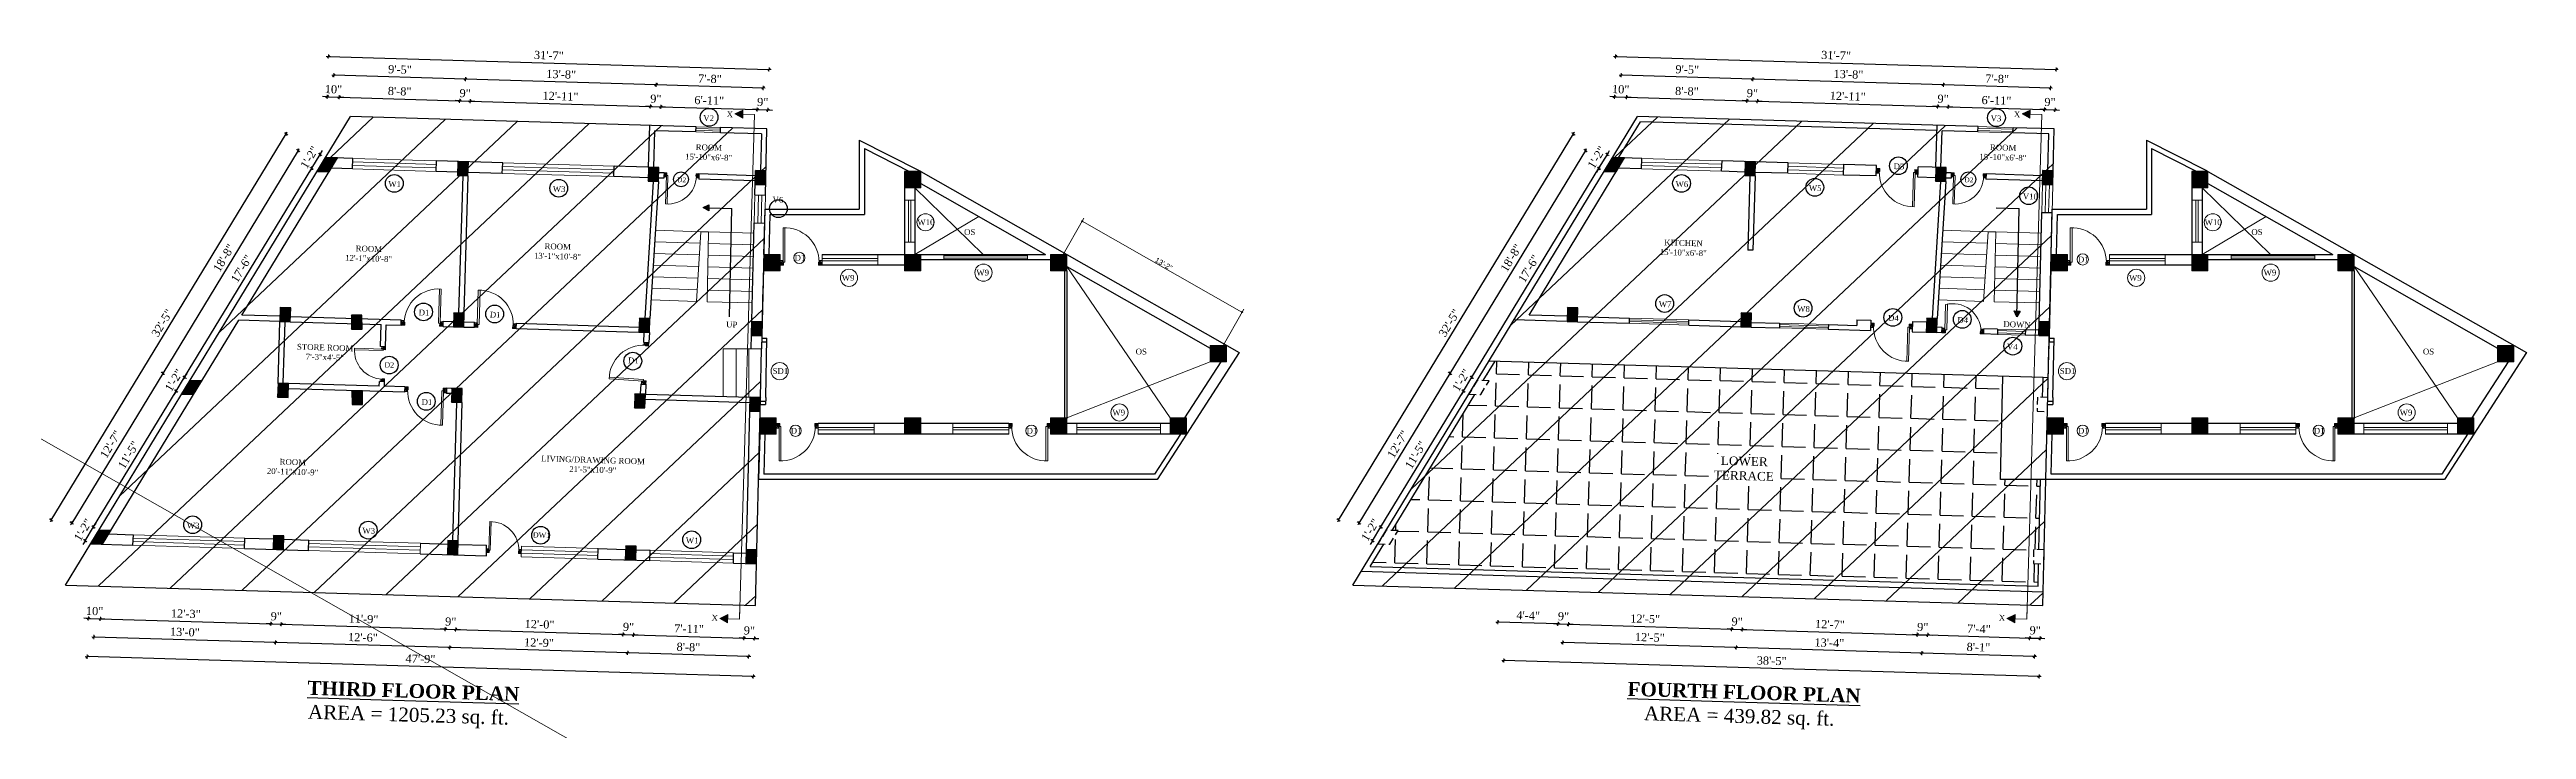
# Model space of a CAD drawing. Header units: inches. Extents: x 118463 to 132921, y -24238 to -19742.
# Drawn here: x 123101 to 125231, y -23439 to -22855 of the extents above; entities that cross this region are included whole.
import ezdxf

# ---------------------------------------------------------------- set-up
doc = ezdxf.new("R2010")
doc.units = ezdxf.units.IN
doc.header["$LTSCALE"] = 5
doc.header["$MEASUREMENT"] = 0
doc.linetypes.add('HIDDEN', pattern=[0.375, 0.25, -0.125])
for name, color, linetype, lineweight in [('A-WALL', 7, 'Continuous', 9), ('Dimension', 7, 'Continuous', 18), ('DOOR', 62, 'Continuous', 0), ('Dw', 2, 'Continuous', 18), ('tefriş', 30, 'Continuous', 9)]:
    doc.layers.add(name, color=color, linetype=linetype, lineweight=lineweight)
doc.layers.add('dim line', color=7, linetype='Continuous', lineweight=15, true_color=0xfab2b2)
doc.layers.add('TEXT', color=6, linetype='Continuous')
doc.layers.add('WALL', color=7, linetype='Continuous')
doc.styles.add('ordinary', font='times.ttf')
doc.styles.get("Standard").update_dxf_attribs({"font": 'arial.ttf'})
doc.dimstyles.new('Copy of 96', dxfattribs={"dimtxt": 7, "dimasz": 4, "dimexe": 0.5, "dimexo": 0.5, "dimgap": 3, "dimtad": 1, "dimdec": 1, "dimzin": 11, "dimdsep": 46, "dimlunit": 4, "dimtxsty": 'ordinary', "dimblk": 'OBLIQUE', "dimcen": 0.09, "dimse1": 1, "dimse2": 1, "dimclrt": 6, "dimazin": 0, "dimtfac": 1, "dimtdec": 1, "dimtix": 1, "dimtmove": 2, "dimatfit": 3, "dimldrblk": 'leader', "dimfxl": 0.5, "dimfxlon": 1, "dimtolj": 1, "dimtzin": 0, "dimarcsym": 0})
doc.dimstyles.new('Standard$0', dxfattribs={"dimtxt": 6, "dimasz": 4, "dimexe": 3, "dimexo": 6, "dimgap": 3, "dimtad": 1, "dimdec": 1, "dimzin": 0, "dimdsep": 46, "dimlunit": 4, "dimtxsty": 'Standard', "dimcen": 0.09, "dimclrd": 6, "dimclre": 6, "dimclrt": 7, "dimadec": 0, "dimazin": 0, "dimtfac": 1, "dimtdec": 1, "dimtix": 1, "dimtofl": 0, "dimtmove": 1, "dimatfit": 3, "dimfxl": 1, "dimtolj": 1, "dimtzin": 0, "dimlwd": 18, "dimlwe": 18, "dimarcsym": 0})

msp = doc.modelspace()

# ---------------------------------------------------------------- texts
at = {"layer": 'TEXT', "style": 'ordinary'}
for s, height, rotation, p in [('V2', 5, 358.2904, (123662.8, -22915.8)), ('V3', 5, 358.2904, (124769.8, -22916)), ('D5', 5, 358.2896, (124686.4, -22957.3)), ('W1', 5, 358.2904, (123392, -22972.5)), ('W3', 5, 358.2904, (123533.4, -22976.7)), ('D2', 4.17, 358.2896, (123640.3, -22968.5)), ('V6', 5, 358.2904, (123722.4, -22986)), ('W6', 5, 358.2904, (124498.9, -22972.5)), ('W5', 5, 358.2904, (124613.5, -22975.9)), ('D2', 4.17, 358.2896, (124747.2, -22968.5)), ('V10', 5, 358.2904, (124797.5, -22983.1)), ('D1', 5, 358.2896, (123418.1, -23083)), ('D1', 5, 358.2904, (123479.3, -23084.9)), ('UP', 5, 358.2896, (123682.5, -23093.3)), ('W7', 5, 358.2904, (124484.5, -23075.8)), ('W8', 5, 358.2904, (124603.5, -23079.8)), ('D4', 5, 358.2896, (124681.6, -23087.7)), ('D4', 5, 358.2904, (124741.2, -23089.5)), ('DOWN', 5, 358.2896, (124780.8, -23093)), ('V4', 5, 358.2904, (124783.8, -23112.4)), ('D2', 4.5, 358.2904, (123388.6, -23127.8)), ('D1', 5, 358.2896, (123598.1, -23124.2)), ('D1', 5, 358.2896, (123420.6, -23160)), ('W3', 5, 358.2904, (123218.7, -23266.1)), ('W3', 5, 358.2904, (123369.7, -23270.6)), ('DW1', 4.5, 358.2904, (123516.3, -23274)), ('W1', 5, 358.2904, (123647.8, -23278.9))]:
    msp.add_text(s, height=height, rotation=rotation, dxfattribs=at).set_placement(p)
for s, p in [('W10', (123847, -23005.5)), ('W10', (124953.9, -23005.5)), ('OS', (123887.2, -23013.9)), ('OS', (124994.1, -23013.9)), ('D1', (123741.4, -23036.1)), ('W9', (123897.7, -23048.8)), ('D1', (124845, -23037.5)), ('W9', (125004.6, -23048.8)), ('W9', (123782, -23053.3)), ('W9', (124888.9, -23053.3)), ('SD1', (123722.5, -23133.4)), ('OS', (124034.7, -23116.7)), ('SD1', (124829.4, -23133.4)), ('OS', (125141.6, -23116.7)), ('W9', (124014.7, -23169.1)), ('W9', (125121.6, -23169.1)), ('D1', (123738.1, -23184.8)), ('D1', (123940.9, -23184.8)), ('D1', (124845, -23184.8)), ('D1', (125047.8, -23184.8))]:
    msp.add_text(s, height=5, dxfattribs=at).set_placement(p)
at = {"layer": 'TEXT', "attachment_point": 8, "rotation": 358.2896, "style": 'ordinary'}
for s, insert, char_height in [('ROOM\\P15\'-10"x6\'-8"', (123667.4, -22949.6), 5), ('ROOM\\P15\'-10"x6\'-8"', (124780.3, -22949.7), 5), ('ROOM\\P12\'-1"x10\'-8"', (123375, -23036.7), 5), ('ROOM\\P13\'-1"x10\'-8"', (123537.4, -23034.8), 5), ('KITCHEN\\P15\'-10"x6\'-8"', (124505.5, -23031.7), 5), ('STORE ROOM\\P7\'-3"x4\'-5"', (123337.4, -23121.6), 5), ('ROOM\\P20\'-11"x10\'-9"', (123309.6, -23220.1), 5), ('LIVING/DRAWING ROOM\\P21\'-5"x10\'-9"', (123567.8, -23218.3), 5), ('LOWER\\PTERRACE', (124557.6, -23224.8), 7.5)]:
    msp.add_mtext_dynamic_manual_height_columns(s, width=101.569, gutter_width=1720.7, heights=[0], dxfattribs=dict(at, insert=insert, char_height=char_height))
at = {"layer": 'TEXT', "char_height": 12, "width": 219.815, "attachment_point": 8, "rotation": 358.2896, "style": 'ordinary'}
for s, insert in [('{\\fTimes New Roman|b1|i0|c0|p18;\\LTHIRD FLOOR PLAN}', (123413.4, -23412.1)), ('{\\fTimes New Roman|b1|i0|c0|p18;\\LFOURTH FLOOR PLAN}', (124557.7, -23413.3)), ('AREA = 1205.23 sq. ft.', (123409.1, -23436.3)), ('AREA = 439.82 sq. ft.', (124553.4, -23437.4))]:
    msp.add_mtext(s, dxfattribs=dict(at, insert=insert))

# ---------------------------------------------------------------- blocks, each defined once
blk = doc.blocks.new('C1a')
at = {"color": 1, "ltscale": 5}
for p, q in [((18657.7, 4625.8), (18648.7, 4625.8)), ((18648.7, 4625.8), (18648.8, 4613.8)), ((18657.8, 4613.8), (18657.7, 4625.8)), ((18648.8, 4613.8), (18657.8, 4613.8))]:
    blk.add_line(p, q, dxfattribs=at)
blk = doc.blocks.new('c2a')
at = {"color": 1, "ltscale": 5}
for p, q in [((18091.6, 4625.8), (18084.8, 4613.8)), ((18102, 4625.8), (18091.6, 4625.8)), ((18095.2, 4613.8), (18102, 4625.8)), ((18084.8, 4613.8), (18095.2, 4613.8))]:
    blk.add_line(p, q, dxfattribs=at)
blk = doc.blocks.new('A$C27B36B59')
at = {"layer": 'DOOR'}
for p, q in [((0, 4), (0, 0)), ((2.5, 4), (0, 4)), ((0, 0), (3, 0)), ((2.5, 2.5), (2.5, 4)), ((3, 2.5), (2.5, 2.5)), ((3, 0), (3, 2.5))]:
    blk.add_line(p, q, dxfattribs=at)
for centre, radius, start, end in [((-1.4, -0.5), 4.75, 22.1411, 72.838), ((1.3, 2.1), 1.64, 45.138, 144.8948), ((2.2, 0.3), 2.49, 83.3149, 152.658), ((0.1, 0.4), 2.05, 349.4875, 93.6805), ((2, -0.5), 2.01, 58.7447, 166.495), ((-0.1, 0.3), 1.13, 343.542, 86.947), ((2.1, -0.4), 1.17, 38.2816, 160.1519)]:
    blk.add_arc(centre, radius, start, end, dxfattribs=at)
blk = doc.blocks.new('D2')
at = {"layer": 'DOOR'}
for p, q in [((74474, 24047.6), (74474, 24018.1)), ((74474, 24047.6), (74475.5, 24047.6)), ((74475.5, 24047.6), (74475.5, 24018.1))]:
    blk.add_line(p, q, dxfattribs=at)
blk.add_arc((74474, 24047.6), 29.5, 180, 272.9146, dxfattribs=at)
at = {"layer": 'DOOR', "xscale": -1, "rotation": 180}
blk.add_blockref('A$C27B36B59', (74442, 24050.1), dxfattribs=at)
at = {"layer": 'DOOR', "rotation": 180}
blk.add_blockref('A$C27B36B59', (74478, 24050.1), dxfattribs=at)
blk = doc.blocks.new('x-x')
at = {"ltscale": 5}
for points in [[(11364, -701.5), (11364, -694.5), (11357.1, -698.1)], [(11364, -1135.5), (11364, -1128.5), (11357.1, -1132.1)]]:
    blk.add_hatch(color=256, dxfattribs=at).paths.add_polyline_path(points)
for p, q in [((11364, -694.5), (11357.1, -698.1)), ((11357.1, -698.1), (11364, -701.5)), ((11364, -701.5), (11364, -694.5)), ((11374.1, -698.1), (11364, -698.1)), ((11374.1, -698.1), (11374.1, -1132.1)), ((11364, -1128.5), (11357.1, -1132.1)), ((11364, -1135.5), (11364, -1128.5)), ((11357.1, -1132.1), (11364, -1135.5)), ((11374.1, -1132.1), (11364, -1132.1))]:
    blk.add_line(p, q, dxfattribs=at)
at = {"layer": 'A-WALL', "color": 1, "ltscale": 5}
blk.add_line((11374.1, -1120.1), (11374.1, -1132.1), dxfattribs=at)
at = {"layer": 'TEXT', "style": 'ordinary'}
for p in [(11350.1, -701), (11350.1, -1134.1)]:
    blk.add_text('X', height=5, dxfattribs=at).set_placement(p)
blk = doc.blocks.new('oblique')
at = {"color": 0, "lineweight": -2}
blk.add_line((0.25, 0.25), (-0.25, -0.25), dxfattribs=at)
at = {"layer": 'dim line', "lineweight": 9}
for p, q in [((-0.4375, 0), (0.4375, 0)), ((0, 0.4375), (0, -0.4375))]:
    blk.add_line(p, q, dxfattribs=at)
blk = doc.blocks.new('*D3308')
at = {"layer": 'A-WALL', "color": 0, "lineweight": -2, "ltscale": 50, "transparency": 16777216}
blk.add_line((123701.9, -23376.4), (123597.9, -23373.3), dxfattribs=at)
at = {"layer": 'Defpoints', "color": 0, "ltscale": 50, "transparency": 16777216}
for p in [(123600.3, -23293.4), (123704.3, -23296.5), (123597.9, -23373.3)]:
    blk.add_point(p, dxfattribs=at)
at = {"layer": 'A-WALL', "color": 0, "lineweight": -2, "ltscale": 50, "transparency": 16777216, "xscale": 4, "yscale": 4, "zscale": 4}
for p, rotation in [((123597.9, -23373.3), 178.2899854279538), ((123701.9, -23376.4), 358.2899854279538)]:
    blk.add_blockref('oblique', p, dxfattribs=dict(at, rotation=rotation))
at = {"layer": 'A-WALL', "color": 6, "ltscale": 50, "transparency": 16777216, "insert": (123650.1, -23368.3), "char_height": 7, "attachment_point": 5, "rotation": 358.29, "style": 'ordinary'}
blk.add_mtext('\\A1;8\'-8"', dxfattribs=at)
blk = doc.blocks.new('_OBLIQUE')
at = {"color": 0, "linetype": 'ByBlock'}
blk.add_line((-0.5, -0.5), (0.5, 0.5), dxfattribs=at)
blk = doc.blocks.new('leader')
at = {"layer": 'Dimension'}
for p, q in [((-4.42, 0), (4.42, 0)), ((0, -4.33), (0, 4.33))]:
    blk.add_line(p, q, dxfattribs=at)
blk = doc.blocks.new('*D3309')
at = {"layer": 'A-WALL', "color": 0, "lineweight": -2, "ltscale": 50, "transparency": 16777216}
blk.add_line((123597.9, -23373.3), (123445, -23368.7), dxfattribs=at)
at = {"layer": 'Defpoints', "color": 0, "ltscale": 50, "transparency": 16777216}
for p in [(123447.4, -23288.9), (123600.3, -23293.4), (123445, -23368.7)]:
    blk.add_point(p, dxfattribs=at)
at = {"layer": 'A-WALL', "color": 0, "lineweight": -2, "ltscale": 50, "transparency": 16777216, "xscale": 4, "yscale": 4, "zscale": 4}
for p, rotation in [((123445, -23368.7), 178.2899854279596), ((123597.9, -23373.3), 358.2899854279596)]:
    blk.add_blockref('oblique', p, dxfattribs=dict(at, rotation=rotation))
at = {"layer": 'A-WALL', "color": 6, "ltscale": 50, "transparency": 16777216, "insert": (123521.6, -23364.5), "char_height": 7, "attachment_point": 5, "rotation": 358.29, "style": 'ordinary'}
blk.add_mtext('\\A1;12\'-9"', dxfattribs=at)
blk = doc.blocks.new('*D3310')
at = {"layer": 'A-WALL', "color": 0, "lineweight": -2, "ltscale": 50, "transparency": 16777216}
blk.add_line((123445, -23368.7), (123295.1, -23364.3), dxfattribs=at)
at = {"layer": 'Defpoints', "color": 0, "ltscale": 50, "transparency": 16777216}
for p in [(123297.4, -23284.4), (123447.4, -23288.9), (123295.1, -23364.3)]:
    blk.add_point(p, dxfattribs=at)
at = {"layer": 'A-WALL', "color": 0, "lineweight": -2, "ltscale": 50, "transparency": 16777216, "xscale": 4, "yscale": 4, "zscale": 4}
for p, rotation in [((123295.1, -23364.3), 178.2899854279596), ((123445, -23368.7), 358.2899854279596)]:
    blk.add_blockref('oblique', p, dxfattribs=dict(at, rotation=rotation))
at = {"layer": 'A-WALL', "color": 6, "ltscale": 50, "transparency": 16777216, "insert": (123370.2, -23360), "char_height": 7, "attachment_point": 5, "rotation": 358.29, "style": 'ordinary'}
blk.add_mtext('\\A1;12\'-6"', dxfattribs=at)
blk = doc.blocks.new('*D3311')
at = {"layer": 'A-WALL', "color": 0, "lineweight": -2, "ltscale": 50, "transparency": 16777216}
blk.add_line((123295.1, -23364.3), (123138.8, -23359.6), dxfattribs=at)
at = {"layer": 'Defpoints', "color": 0, "ltscale": 50, "transparency": 16777216}
for p in [(123141.2, -23279.7), (123297.4, -23284.4), (123138.8, -23359.6)]:
    blk.add_point(p, dxfattribs=at)
at = {"layer": 'A-WALL', "color": 0, "lineweight": -2, "ltscale": 50, "transparency": 16777216, "xscale": 4, "yscale": 4, "zscale": 4}
for p, rotation in [((123138.8, -23359.6), 178.2899854279596), ((123295.1, -23364.3), 358.2899854279596)]:
    blk.add_blockref('oblique', p, dxfattribs=dict(at, rotation=rotation))
at = {"layer": 'A-WALL', "color": 6, "ltscale": 50, "transparency": 16777216, "insert": (123217.1, -23355.4), "char_height": 7, "attachment_point": 5, "rotation": 358.29, "style": 'ordinary'}
blk.add_mtext('\\A1;13\'-0"', dxfattribs=at)
blk = doc.blocks.new('*D3312')
at = {"layer": 'A-WALL', "color": 0, "lineweight": -2, "ltscale": 50, "transparency": 16777216}
blk.add_line((123705.9, -23393.6), (123133.1, -23376.5), dxfattribs=at)
at = {"layer": 'Defpoints', "color": 0, "ltscale": 50, "transparency": 16777216}
for p in [(123136, -23279.6), (123708.8, -23296.7), (123133.1, -23376.5)]:
    blk.add_point(p, dxfattribs=at)
at = {"layer": 'A-WALL', "color": 0, "lineweight": -2, "ltscale": 50, "transparency": 16777216, "xscale": 4, "yscale": 4, "zscale": 4}
for p, rotation in [((123133.1, -23376.5), 178.2899854279596), ((123705.9, -23393.6), 358.2899854279596)]:
    blk.add_blockref('oblique', p, dxfattribs=dict(at, rotation=rotation))
at = {"layer": 'A-WALL', "color": 6, "ltscale": 50, "transparency": 16777216, "insert": (123419.7, -23378.4), "char_height": 7, "attachment_point": 5, "rotation": 358.29, "style": 'ordinary'}
blk.add_mtext('\\A1;47\'-9"', dxfattribs=at)
blk = doc.blocks.new('*D3313')
at = {"layer": 'A-WALL', "color": 0, "lineweight": -2, "ltscale": 50, "transparency": 16777216}
for p, q in [((123131.4, -23276.8), (123129.4, -23280.2)), ((123131.4, -23276.8), (123138.6, -23265)), ((123138.6, -23265), (123140.7, -23261.6))]:
    blk.add_line(p, q, dxfattribs=at)
at = {"layer": 'Defpoints', "color": 0, "ltscale": 50, "transparency": 16777216}
for p in [(123136, -23279.6), (123138.6, -23265), (123143.2, -23267.8)]:
    blk.add_point(p, dxfattribs=at)
at = {"layer": 'A-WALL', "color": 0, "lineweight": -2, "ltscale": 50, "transparency": 16777216, "xscale": 4, "yscale": 4, "zscale": 4}
for p, rotation in [((123131.4, -23276.8), 58.70147092216733), ((123138.6, -23265), 238.7014709221674)]:
    blk.add_blockref('oblique', p, dxfattribs=dict(at, rotation=rotation))
at = {"layer": 'A-WALL', "color": 6, "ltscale": 50, "transparency": 16777216, "insert": (123129.5, -23267.5), "char_height": 7, "attachment_point": 5, "rotation": 58.7015, "style": 'ordinary'}
blk.add_mtext('\\A1;1\'-2"', dxfattribs=at)
blk = doc.blocks.new('*D3314')
at = {"layer": 'A-WALL', "color": 0, "lineweight": -2, "ltscale": 50, "transparency": 16777216}
blk.add_line((123138.6, -23265), (123209.7, -23148.1), dxfattribs=at)
at = {"layer": 'Defpoints', "color": 0, "ltscale": 50, "transparency": 16777216}
for p in [(123209.7, -23148.1), (123214.3, -23150.8), (123143.2, -23267.8)]:
    blk.add_point(p, dxfattribs=at)
at = {"layer": 'A-WALL', "color": 0, "lineweight": -2, "ltscale": 50, "transparency": 16777216, "xscale": 4, "yscale": 4, "zscale": 4}
for p, rotation in [((123209.7, -23148.1), 58.70147092251889), ((123138.6, -23265), 238.7014709225189)]:
    blk.add_blockref('oblique', p, dxfattribs=dict(at, rotation=rotation))
at = {"layer": 'A-WALL', "color": 6, "ltscale": 50, "transparency": 16777216, "insert": (123168.6, -23203.1), "char_height": 7, "attachment_point": 5, "rotation": 58.7015, "style": 'ordinary'}
blk.add_mtext('\\A1;11\'-5"', dxfattribs=at)
blk = doc.blocks.new('*D3315')
at = {"layer": 'A-WALL', "color": 0, "lineweight": -2, "ltscale": 50, "transparency": 16777216}
for p, q in [((123209.7, -23148.1), (123207.6, -23151.5)), ((123209.7, -23148.1), (123216.9, -23136.3)), ((123216.9, -23136.3), (123219, -23132.9))]:
    blk.add_line(p, q, dxfattribs=at)
at = {"layer": 'Defpoints', "color": 0, "ltscale": 50, "transparency": 16777216}
for p in [(123214.3, -23150.8), (123216.9, -23136.3), (123221.4, -23139)]:
    blk.add_point(p, dxfattribs=at)
at = {"layer": 'A-WALL', "color": 0, "lineweight": -2, "ltscale": 50, "transparency": 16777216, "xscale": 4, "yscale": 4, "zscale": 4}
for p, rotation in [((123209.7, -23148.1), 58.70147092251889), ((123216.9, -23136.3), 238.7014709225189)]:
    blk.add_blockref('oblique', p, dxfattribs=dict(at, rotation=rotation))
at = {"layer": 'A-WALL', "color": 6, "ltscale": 50, "transparency": 16777216, "insert": (123207.7, -23138.8), "char_height": 7, "attachment_point": 5, "rotation": 58.7015, "style": 'ordinary'}
blk.add_mtext('\\A1;1\'-2"', dxfattribs=at)
blk = doc.blocks.new('*D3316')
at = {"layer": 'A-WALL', "color": 0, "lineweight": -2, "ltscale": 50, "transparency": 16777216}
blk.add_line((123216.9, -23136.3), (123326.2, -22956.5), dxfattribs=at)
at = {"layer": 'Defpoints', "color": 0, "ltscale": 50, "transparency": 16777216}
for p in [(123326.2, -22956.5), (123330.8, -22959.2), (123221.4, -23139)]:
    blk.add_point(p, dxfattribs=at)
at = {"layer": 'A-WALL', "color": 0, "lineweight": -2, "ltscale": 50, "transparency": 16777216, "xscale": 4, "yscale": 4, "zscale": 4}
for p, rotation in [((123326.2, -22956.5), 58.70147092251889), ((123216.9, -23136.3), 238.7014709225189)]:
    blk.add_blockref('oblique', p, dxfattribs=dict(at, rotation=rotation))
at = {"layer": 'A-WALL', "color": 6, "ltscale": 50, "transparency": 16777216, "insert": (123265.9, -23042.9), "char_height": 7, "attachment_point": 5, "rotation": 58.7015, "style": 'ordinary'}
blk.add_mtext('\\A1;17\'-6"', dxfattribs=at)
blk = doc.blocks.new('*D3317')
at = {"layer": 'A-WALL', "color": 0, "lineweight": -2, "ltscale": 50, "transparency": 16777216}
for p, q in [((123326.2, -22956.5), (123324.1, -22959.9)), ((123326.2, -22956.5), (123333.4, -22944.7)), ((123333.4, -22944.7), (123335.4, -22941.2))]:
    blk.add_line(p, q, dxfattribs=at)
at = {"layer": 'Defpoints', "color": 0, "ltscale": 50, "transparency": 16777216}
for p in [(123330.8, -22959.2), (123333.4, -22944.7), (123337.9, -22947.4)]:
    blk.add_point(p, dxfattribs=at)
at = {"layer": 'A-WALL', "color": 0, "lineweight": -2, "ltscale": 50, "transparency": 16777216, "xscale": 4, "yscale": 4, "zscale": 4}
for p, rotation in [((123326.2, -22956.5), 58.70147092251889), ((123333.4, -22944.7), 238.7014709225189)]:
    blk.add_blockref('oblique', p, dxfattribs=dict(at, rotation=rotation))
at = {"layer": 'A-WALL', "color": 6, "ltscale": 50, "transparency": 16777216, "insert": (123324.2, -22947.2), "char_height": 7, "attachment_point": 5, "rotation": 58.7015, "style": 'ordinary'}
blk.add_mtext('\\A1;1\'-2"', dxfattribs=at)
blk = doc.blocks.new('*D3318')
at = {"layer": 'A-WALL', "color": 0, "lineweight": -2, "ltscale": 50, "transparency": 16777216}
blk.add_line((123314.6, -22941.3), (123198.1, -23132.9), dxfattribs=at)
at = {"layer": 'Defpoints', "color": 0, "ltscale": 50, "transparency": 16777216}
for p in [(123334.3, -22953.3), (123198.1, -23132.9), (123217.9, -23144.9)]:
    blk.add_point(p, dxfattribs=at)
at = {"layer": 'A-WALL', "color": 0, "lineweight": -2, "ltscale": 50, "transparency": 16777216, "xscale": 4, "yscale": 4, "zscale": 4}
for p, rotation in [((123314.6, -22941.3), 58.70147092222393), ((123198.1, -23132.9), 238.7014709222239)]:
    blk.add_blockref('oblique', p, dxfattribs=dict(at, rotation=rotation))
at = {"layer": 'A-WALL', "color": 6, "ltscale": 50, "transparency": 16777216, "insert": (123250.7, -23033.7), "char_height": 7, "attachment_point": 5, "rotation": 58.7015, "style": 'ordinary'}
blk.add_mtext('\\A1;18\'-8"', dxfattribs=at)
blk = doc.blocks.new('*D3319')
at = {"layer": 'A-WALL', "color": 0, "lineweight": -2, "ltscale": 50, "transparency": 16777216}
blk.add_line((123198.1, -23132.9), (123119.8, -23261.6), dxfattribs=at)
at = {"layer": 'Defpoints', "color": 0, "ltscale": 50, "transparency": 16777216}
for p in [(123217.9, -23144.9), (123119.8, -23261.6), (123139.6, -23273.7)]:
    blk.add_point(p, dxfattribs=at)
at = {"layer": 'A-WALL', "color": 0, "lineweight": -2, "ltscale": 50, "transparency": 16777216, "xscale": 4, "yscale": 4, "zscale": 4}
for p, rotation in [((123198.1, -23132.9), 58.70147092251889), ((123119.8, -23261.6), 238.7014709225189)]:
    blk.add_blockref('oblique', p, dxfattribs=dict(at, rotation=rotation))
at = {"layer": 'A-WALL', "color": 6, "ltscale": 50, "transparency": 16777216, "insert": (123153.3, -23193.9), "char_height": 7, "attachment_point": 5, "rotation": 58.7015, "style": 'ordinary'}
blk.add_mtext('\\A1;12\'-7"', dxfattribs=at)
blk = doc.blocks.new('*D3320')
at = {"layer": 'A-WALL', "color": 0, "lineweight": -2, "ltscale": 50, "transparency": 16777216}
blk.add_line((123102.2, -23259), (123304.2, -22926.9), dxfattribs=at)
at = {"layer": 'Defpoints', "color": 0, "ltscale": 50, "transparency": 16777216}
for p in [(123304.2, -22926.9), (123337.9, -22947.4), (123136, -23279.6)]:
    blk.add_point(p, dxfattribs=at)
at = {"layer": 'A-WALL', "color": 0, "lineweight": -2, "ltscale": 50, "transparency": 16777216, "xscale": 4, "yscale": 4, "zscale": 4}
for p, rotation in [((123304.2, -22926.9), 58.70147092221983), ((123102.2, -23259), 238.7014709222198)]:
    blk.add_blockref('oblique', p, dxfattribs=dict(at, rotation=rotation))
at = {"layer": 'A-WALL', "color": 6, "ltscale": 50, "transparency": 16777216, "insert": (123197.6, -23089.6), "char_height": 7, "attachment_point": 5, "rotation": 58.7015, "style": 'ordinary'}
blk.add_mtext('\\A1;32\'-5"', dxfattribs=at)
blk = doc.blocks.new('*D3321')
at = {"layer": 'A-WALL', "color": 0, "lineweight": -2, "ltscale": 50, "transparency": 16777216}
for p, q in [((123339.5, -22895.1), (123335.5, -22895)), ((123339.5, -22895.1), (123349.8, -22895.4)), ((123349.8, -22895.4), (123353.8, -22895.5))]:
    blk.add_line(p, q, dxfattribs=at)
at = {"layer": 'Defpoints', "color": 0, "ltscale": 50, "transparency": 16777216}
for p in [(123349.8, -22895.4), (123337.9, -22947.4), (123348.3, -22947.7)]:
    blk.add_point(p, dxfattribs=at)
at = {"layer": 'A-WALL', "color": 0, "lineweight": -2, "ltscale": 50, "transparency": 16777216, "xscale": 4, "yscale": 4, "zscale": 4}
for p, rotation in [((123339.5, -22895.1), 358.2899854279819), ((123349.8, -22895.4), 178.2899854279819)]:
    blk.add_blockref('oblique', p, dxfattribs=dict(at, rotation=rotation))
at = {"layer": 'A-WALL', "color": 6, "ltscale": 50, "transparency": 16777216, "insert": (123344.9, -22888.7), "char_height": 7, "attachment_point": 5, "rotation": 358.29, "style": 'ordinary'}
blk.add_mtext('\\A1;10"', dxfattribs=at)
blk = doc.blocks.new('*D3322')
at = {"layer": 'A-WALL', "color": 0, "lineweight": -2, "ltscale": 50, "transparency": 16777216}
blk.add_line((123349.8, -22895.4), (123453.4, -22898.5), dxfattribs=at)
at = {"layer": 'Defpoints', "color": 0, "ltscale": 50, "transparency": 16777216}
for p in [(123453.4, -22898.5), (123348.3, -22947.7), (123451.9, -22950.8)]:
    blk.add_point(p, dxfattribs=at)
at = {"layer": 'A-WALL', "color": 0, "lineweight": -2, "ltscale": 50, "transparency": 16777216, "xscale": 4, "yscale": 4, "zscale": 4}
for p, rotation in [((123349.8, -22895.4), 178.2899854279596), ((123453.4, -22898.5), 358.2899854279596)]:
    blk.add_blockref('oblique', p, dxfattribs=dict(at, rotation=rotation))
at = {"layer": 'A-WALL', "color": 6, "ltscale": 50, "transparency": 16777216, "insert": (123401.8, -22890.4), "char_height": 7, "attachment_point": 5, "rotation": 358.29, "style": 'ordinary'}
blk.add_mtext('\\A1;8\'-8"', dxfattribs=at)
blk = doc.blocks.new('*D3323')
at = {"layer": 'A-WALL', "color": 0, "lineweight": -2, "ltscale": 50, "transparency": 16777216}
for p, q in [((123453.4, -22898.5), (123449.4, -22898.4)), ((123453.4, -22898.5), (123462.4, -22898.8)), ((123462.4, -22898.8), (123466.4, -22898.9))]:
    blk.add_line(p, q, dxfattribs=at)
at = {"layer": 'Defpoints', "color": 0, "ltscale": 50, "transparency": 16777216}
for p in [(123462.4, -22898.8), (123451.9, -22950.8), (123460.9, -22951.1)]:
    blk.add_point(p, dxfattribs=at)
at = {"layer": 'A-WALL', "color": 0, "lineweight": -2, "ltscale": 50, "transparency": 16777216, "xscale": 4, "yscale": 4, "zscale": 4}
for p, rotation in [((123453.4, -22898.5), 358.2899854279596), ((123462.4, -22898.8), 178.2899854279596)]:
    blk.add_blockref('oblique', p, dxfattribs=dict(at, rotation=rotation))
at = {"layer": 'A-WALL', "color": 6, "ltscale": 50, "transparency": 16777216, "insert": (123458.1, -22892.1), "char_height": 7, "attachment_point": 5, "rotation": 358.29, "style": 'ordinary'}
blk.add_mtext('\\A1;9"', dxfattribs=at)
blk = doc.blocks.new('*D3324')
at = {"layer": 'A-WALL', "color": 0, "lineweight": -2, "ltscale": 50, "transparency": 16777216}
blk.add_line((123462.4, -22898.8), (123617.4, -22903.4), dxfattribs=at)
at = {"layer": 'Defpoints', "color": 0, "ltscale": 50, "transparency": 16777216}
for p in [(123617.4, -22903.4), (123460.9, -22951.1), (123615.8, -22955.7)]:
    blk.add_point(p, dxfattribs=at)
at = {"layer": 'A-WALL', "color": 0, "lineweight": -2, "ltscale": 50, "transparency": 16777216, "xscale": 4, "yscale": 4, "zscale": 4}
for p, rotation in [((123462.4, -22898.8), 178.2899854279596), ((123617.4, -22903.4), 358.2899854279596)]:
    blk.add_blockref('oblique', p, dxfattribs=dict(at, rotation=rotation))
at = {"layer": 'A-WALL', "color": 6, "ltscale": 50, "transparency": 16777216, "insert": (123540.1, -22894.6), "char_height": 7, "attachment_point": 5, "rotation": 358.29, "style": 'ordinary'}
blk.add_mtext('\\A1;12\'-11"', dxfattribs=at)
blk = doc.blocks.new('*D3325')
at = {"layer": 'A-WALL', "color": 0, "lineweight": -2, "ltscale": 50, "transparency": 16777216}
for p, q in [((123617.4, -22903.4), (123613.4, -22903.3)), ((123617.4, -22903.4), (123626.4, -22903.7)), ((123626.4, -22903.7), (123630.4, -22903.8))]:
    blk.add_line(p, q, dxfattribs=at)
at = {"layer": 'Defpoints', "color": 0, "ltscale": 50, "transparency": 16777216}
for p in [(123626.4, -22903.7), (123615.8, -22955.7), (123624.8, -22956)]:
    blk.add_point(p, dxfattribs=at)
at = {"layer": 'A-WALL', "color": 0, "lineweight": -2, "ltscale": 50, "transparency": 16777216, "xscale": 4, "yscale": 4, "zscale": 4}
for p, rotation in [((123617.4, -22903.4), 358.2899854279596), ((123626.4, -22903.7), 178.2899854279596)]:
    blk.add_blockref('oblique', p, dxfattribs=dict(at, rotation=rotation))
at = {"layer": 'A-WALL', "color": 6, "ltscale": 50, "transparency": 16777216, "insert": (123622.1, -22896.9), "char_height": 7, "attachment_point": 5, "rotation": 358.29, "style": 'ordinary'}
blk.add_mtext('\\A1;9"', dxfattribs=at)
blk = doc.blocks.new('*D3326')
at = {"layer": 'A-WALL', "color": 0, "lineweight": -2, "ltscale": 50, "transparency": 16777216}
blk.add_line((123626.4, -22903.7), (123709.3, -22906.1), dxfattribs=at)
at = {"layer": 'Defpoints', "color": 0, "ltscale": 50, "transparency": 16777216}
for p in [(123709.3, -22906.1), (123624.8, -22956), (123707.8, -22958.5)]:
    blk.add_point(p, dxfattribs=at)
at = {"layer": 'A-WALL', "color": 0, "lineweight": -2, "ltscale": 50, "transparency": 16777216, "xscale": 4, "yscale": 4, "zscale": 4}
for p, rotation in [((123626.4, -22903.7), 178.2899854279596), ((123709.3, -22906.1), 358.2899854279596)]:
    blk.add_blockref('oblique', p, dxfattribs=dict(at, rotation=rotation))
at = {"layer": 'A-WALL', "color": 6, "ltscale": 50, "transparency": 16777216, "insert": (123668, -22898.3), "char_height": 7, "attachment_point": 5, "rotation": 358.29, "style": 'ordinary'}
blk.add_mtext('\\A1;6\'-11"', dxfattribs=at)
blk = doc.blocks.new('*D3327')
at = {"layer": 'A-WALL', "color": 0, "lineweight": -2, "ltscale": 50, "transparency": 16777216}
for p, q in [((123709.3, -22906.1), (123705.3, -22906)), ((123709.3, -22906.1), (123718.3, -22906.4)), ((123718.3, -22906.4), (123722.3, -22906.5))]:
    blk.add_line(p, q, dxfattribs=at)
at = {"layer": 'Defpoints', "color": 0, "ltscale": 50, "transparency": 16777216}
for p in [(123718.3, -22906.4), (123707.8, -22958.5), (123716.8, -22958.7)]:
    blk.add_point(p, dxfattribs=at)
at = {"layer": 'A-WALL', "color": 0, "lineweight": -2, "ltscale": 50, "transparency": 16777216, "xscale": 4, "yscale": 4, "zscale": 4}
for p, rotation in [((123709.3, -22906.1), 358.2899854279596), ((123718.3, -22906.4), 178.2899854279596)]:
    blk.add_blockref('oblique', p, dxfattribs=dict(at, rotation=rotation))
at = {"layer": 'A-WALL', "color": 6, "ltscale": 50, "transparency": 16777216, "insert": (123714, -22899.7), "char_height": 7, "attachment_point": 5, "rotation": 358.29, "style": 'ordinary'}
blk.add_mtext('\\A1;9"', dxfattribs=at)
blk = doc.blocks.new('*D3328')
at = {"layer": 'A-WALL', "color": 0, "lineweight": -2, "ltscale": 50, "transparency": 16777216}
blk.add_line((123714.4, -22887.6), (123622.4, -22884.8), dxfattribs=at)
at = {"layer": 'Defpoints', "color": 0, "ltscale": 50, "transparency": 16777216}
for p in [(123622.4, -22884.8), (123620.3, -22955.9), (123712.3, -22958.6)]:
    blk.add_point(p, dxfattribs=at)
at = {"layer": 'A-WALL', "color": 0, "lineweight": -2, "ltscale": 50, "transparency": 16777216, "xscale": 4, "yscale": 4, "zscale": 4}
for p, rotation in [((123622.4, -22884.8), 178.2899854279555), ((123714.4, -22887.6), 358.2899854279555)]:
    blk.add_blockref('oblique', p, dxfattribs=dict(at, rotation=rotation))
at = {"layer": 'A-WALL', "color": 6, "ltscale": 50, "transparency": 16777216, "insert": (123668.6, -22879.7), "char_height": 7, "attachment_point": 5, "rotation": 358.29, "style": 'ordinary'}
blk.add_mtext('\\A1;7\'-8"', dxfattribs=at)
blk = doc.blocks.new('*D3329')
at = {"layer": 'A-WALL', "color": 0, "lineweight": -2, "ltscale": 50, "transparency": 16777216}
blk.add_line((123622.4, -22884.8), (123458.5, -22880), dxfattribs=at)
at = {"layer": 'Defpoints', "color": 0, "ltscale": 50, "transparency": 16777216}
for p in [(123458.5, -22880), (123456.4, -22951), (123620.3, -22955.9)]:
    blk.add_point(p, dxfattribs=at)
at = {"layer": 'A-WALL', "color": 0, "lineweight": -2, "ltscale": 50, "transparency": 16777216, "xscale": 4, "yscale": 4, "zscale": 4}
for p, rotation in [((123458.5, -22880), 178.2899854279596), ((123622.4, -22884.8), 358.2899854279596)]:
    blk.add_blockref('oblique', p, dxfattribs=dict(at, rotation=rotation))
at = {"layer": 'A-WALL', "color": 6, "ltscale": 50, "transparency": 16777216, "insert": (123540.7, -22875.8), "char_height": 7, "attachment_point": 5, "rotation": 358.29, "style": 'ordinary'}
blk.add_mtext('\\A1;13\'-8"', dxfattribs=at)
blk = doc.blocks.new('*D3330')
at = {"layer": 'A-WALL', "color": 0, "lineweight": -2, "ltscale": 50, "transparency": 16777216}
blk.add_line((123458.5, -22880), (123345.2, -22876.6), dxfattribs=at)
at = {"layer": 'Defpoints', "color": 0, "ltscale": 50, "transparency": 16777216}
for p in [(123345.2, -22876.6), (123343.1, -22947.6), (123456.4, -22951)]:
    blk.add_point(p, dxfattribs=at)
at = {"layer": 'A-WALL', "color": 0, "lineweight": -2, "ltscale": 50, "transparency": 16777216, "xscale": 4, "yscale": 4, "zscale": 4}
for p, rotation in [((123345.2, -22876.6), 178.2899854279596), ((123458.5, -22880), 358.2899854279596)]:
    blk.add_blockref('oblique', p, dxfattribs=dict(at, rotation=rotation))
at = {"layer": 'A-WALL', "color": 6, "ltscale": 50, "transparency": 16777216, "insert": (123402.1, -22871.7), "char_height": 7, "attachment_point": 5, "rotation": 358.29, "style": 'ordinary'}
blk.add_mtext('\\A1;9\'-5"', dxfattribs=at)
blk = doc.blocks.new('*D3331')
at = {"layer": 'A-WALL', "color": 0, "lineweight": -2, "ltscale": 50, "transparency": 16777216}
blk.add_line((123340.5, -22860.4), (123719.4, -22871.7), dxfattribs=at)
at = {"layer": 'Defpoints', "color": 0, "ltscale": 50, "transparency": 16777216}
for p in [(123719.4, -22871.7), (123337.9, -22947.4), (123716.8, -22958.7)]:
    blk.add_point(p, dxfattribs=at)
at = {"layer": 'A-WALL', "color": 0, "lineweight": -2, "ltscale": 50, "transparency": 16777216, "xscale": 4, "yscale": 4, "zscale": 4}
for p, rotation in [((123340.5, -22860.4), 178.2899854279596), ((123719.4, -22871.7), 358.2899854279596)]:
    blk.add_blockref('oblique', p, dxfattribs=dict(at, rotation=rotation))
at = {"layer": 'A-WALL', "color": 6, "ltscale": 50, "transparency": 16777216, "insert": (123530.1, -22859.5), "char_height": 7, "attachment_point": 5, "rotation": 358.29, "style": 'ordinary'}
blk.add_mtext('\\A1;31\'-7"', dxfattribs=at)
blk = doc.blocks.new('*D3332')
at = {"layer": 'A-WALL', "color": 0, "lineweight": -2, "ltscale": 50, "transparency": 16777216}
for p, q in [((123134.1, -23343.7), (123130.1, -23343.5)), ((123134.1, -23343.7), (123144.4, -23344)), ((123144.4, -23344), (123148.4, -23344.1))]:
    blk.add_line(p, q, dxfattribs=at)
at = {"layer": 'Defpoints', "color": 0, "ltscale": 50, "transparency": 16777216}
for p in [(123136, -23279.6), (123146.4, -23279.9), (123144.4, -23344)]:
    blk.add_point(p, dxfattribs=at)
at = {"layer": 'A-WALL', "color": 0, "lineweight": -2, "ltscale": 50, "transparency": 16777216, "xscale": 4, "yscale": 4, "zscale": 4}
for p, rotation in [((123134.1, -23343.7), 358.2899854279596), ((123144.4, -23344), 178.2899854279596)]:
    blk.add_blockref('oblique', p, dxfattribs=dict(at, rotation=rotation))
at = {"layer": 'A-WALL', "color": 6, "ltscale": 50, "transparency": 16777216, "insert": (123139.5, -23337.3), "char_height": 7, "attachment_point": 5, "rotation": 358.29, "style": 'ordinary'}
blk.add_mtext('\\A1;10"', dxfattribs=at)
blk = doc.blocks.new('*D3333')
at = {"layer": 'A-WALL', "color": 0, "lineweight": -2, "ltscale": 50, "transparency": 16777216}
blk.add_line((123144.4, -23344), (123291, -23348.3), dxfattribs=at)
at = {"layer": 'Defpoints', "color": 0, "ltscale": 50, "transparency": 16777216}
for p in [(123146.4, -23279.9), (123292.9, -23284.2), (123291, -23348.3)]:
    blk.add_point(p, dxfattribs=at)
at = {"layer": 'A-WALL', "color": 0, "lineweight": -2, "ltscale": 50, "transparency": 16777216, "xscale": 4, "yscale": 4, "zscale": 4}
for p, rotation in [((123144.4, -23344), 178.2899854279596), ((123291, -23348.3), 358.2899854279596)]:
    blk.add_blockref('oblique', p, dxfattribs=dict(at, rotation=rotation))
at = {"layer": 'A-WALL', "color": 6, "ltscale": 50, "transparency": 16777216, "insert": (123217.9, -23339.6), "char_height": 7, "attachment_point": 5, "rotation": 358.29, "style": 'ordinary'}
blk.add_mtext('\\A1;12\'-3"', dxfattribs=at)
blk = doc.blocks.new('*D3334')
at = {"layer": 'A-WALL', "color": 0, "lineweight": -2, "ltscale": 50, "transparency": 16777216}
for p, q in [((123291, -23348.3), (123287, -23348.2)), ((123291, -23348.3), (123300, -23348.6)), ((123300, -23348.6), (123304, -23348.7))]:
    blk.add_line(p, q, dxfattribs=at)
at = {"layer": 'Defpoints', "color": 0, "ltscale": 50, "transparency": 16777216}
for p in [(123292.9, -23284.2), (123301.9, -23284.5), (123300, -23348.6)]:
    blk.add_point(p, dxfattribs=at)
at = {"layer": 'A-WALL', "color": 0, "lineweight": -2, "ltscale": 50, "transparency": 16777216, "xscale": 4, "yscale": 4, "zscale": 4}
for p, rotation in [((123291, -23348.3), 358.2899854279596), ((123300, -23348.6), 178.2899854279596)]:
    blk.add_blockref('oblique', p, dxfattribs=dict(at, rotation=rotation))
at = {"layer": 'A-WALL', "color": 6, "ltscale": 50, "transparency": 16777216, "insert": (123295.7, -23341.9), "char_height": 7, "attachment_point": 5, "rotation": 358.29, "style": 'ordinary'}
blk.add_mtext('\\A1;9"', dxfattribs=at)
blk = doc.blocks.new('*D3335')
at = {"layer": 'A-WALL', "color": 0, "lineweight": -2, "ltscale": 50, "transparency": 16777216}
blk.add_line((123300, -23348.6), (123441, -23352.8), dxfattribs=at)
at = {"layer": 'Defpoints', "color": 0, "ltscale": 50, "transparency": 16777216}
for p in [(123301.9, -23284.5), (123442.9, -23288.7), (123441, -23352.8)]:
    blk.add_point(p, dxfattribs=at)
at = {"layer": 'A-WALL', "color": 0, "lineweight": -2, "ltscale": 50, "transparency": 16777216, "xscale": 4, "yscale": 4, "zscale": 4}
for p, rotation in [((123300, -23348.6), 178.2899854279596), ((123441, -23352.8), 358.2899854279596)]:
    blk.add_blockref('oblique', p, dxfattribs=dict(at, rotation=rotation))
at = {"layer": 'A-WALL', "color": 6, "ltscale": 50, "transparency": 16777216, "insert": (123370.7, -23344.1), "char_height": 7, "attachment_point": 5, "rotation": 358.29, "style": 'ordinary'}
blk.add_mtext('\\A1;11\'-9"', dxfattribs=at)
blk = doc.blocks.new('*D3336')
at = {"layer": 'A-WALL', "color": 0, "lineweight": -2, "ltscale": 50, "transparency": 16777216}
for p, q in [((123441, -23352.8), (123437, -23352.7)), ((123441, -23352.8), (123450, -23353.1)), ((123450, -23353.1), (123454, -23353.2))]:
    blk.add_line(p, q, dxfattribs=at)
at = {"layer": 'Defpoints', "color": 0, "ltscale": 50, "transparency": 16777216}
for p in [(123442.9, -23288.7), (123451.9, -23289), (123450, -23353.1)]:
    blk.add_point(p, dxfattribs=at)
at = {"layer": 'A-WALL', "color": 0, "lineweight": -2, "ltscale": 50, "transparency": 16777216, "xscale": 4, "yscale": 4, "zscale": 4}
for p, rotation in [((123441, -23352.8), 358.2899854279596), ((123450, -23353.1), 178.2899854279596)]:
    blk.add_blockref('oblique', p, dxfattribs=dict(at, rotation=rotation))
at = {"layer": 'A-WALL', "color": 6, "ltscale": 50, "transparency": 16777216, "insert": (123445.7, -23346.4), "char_height": 7, "attachment_point": 5, "rotation": 358.29, "style": 'ordinary'}
blk.add_mtext('\\A1;9"', dxfattribs=at)
blk = doc.blocks.new('*D3337')
at = {"layer": 'A-WALL', "color": 0, "lineweight": -2, "ltscale": 50, "transparency": 16777216}
blk.add_line((123450, -23353.1), (123593.9, -23357.4), dxfattribs=at)
at = {"layer": 'Defpoints', "color": 0, "ltscale": 50, "transparency": 16777216}
for p in [(123451.9, -23289), (123595.8, -23293.3), (123593.9, -23357.4)]:
    blk.add_point(p, dxfattribs=at)
at = {"layer": 'A-WALL', "color": 0, "lineweight": -2, "ltscale": 50, "transparency": 16777216, "xscale": 4, "yscale": 4, "zscale": 4}
for p, rotation in [((123450, -23353.1), 178.2899854279596), ((123593.9, -23357.4), 358.2899854279596)]:
    blk.add_blockref('oblique', p, dxfattribs=dict(at, rotation=rotation))
at = {"layer": 'A-WALL', "color": 6, "ltscale": 50, "transparency": 16777216, "insert": (123522.1, -23348.7), "char_height": 7, "attachment_point": 5, "rotation": 358.29, "style": 'ordinary'}
blk.add_mtext('\\A1;12\'-0"', dxfattribs=at)
blk = doc.blocks.new('*D3338')
at = {"layer": 'A-WALL', "color": 0, "lineweight": -2, "ltscale": 50, "transparency": 16777216}
for p, q in [((123593.9, -23357.4), (123589.9, -23357.3)), ((123593.9, -23357.4), (123602.9, -23357.7)), ((123602.9, -23357.7), (123606.9, -23357.8))]:
    blk.add_line(p, q, dxfattribs=at)
at = {"layer": 'Defpoints', "color": 0, "ltscale": 50, "transparency": 16777216}
for p in [(123595.8, -23293.3), (123604.8, -23293.6), (123602.9, -23357.7)]:
    blk.add_point(p, dxfattribs=at)
at = {"layer": 'A-WALL', "color": 0, "lineweight": -2, "ltscale": 50, "transparency": 16777216, "xscale": 4, "yscale": 4, "zscale": 4}
for p, rotation in [((123593.9, -23357.4), 358.2899854279596), ((123602.9, -23357.7), 178.2899854279596)]:
    blk.add_blockref('oblique', p, dxfattribs=dict(at, rotation=rotation))
at = {"layer": 'A-WALL', "color": 6, "ltscale": 50, "transparency": 16777216, "insert": (123598.6, -23351), "char_height": 7, "attachment_point": 5, "rotation": 358.29, "style": 'ordinary'}
blk.add_mtext('\\A1;9"', dxfattribs=at)
blk = doc.blocks.new('*D3339')
at = {"layer": 'A-WALL', "color": 0, "lineweight": -2, "ltscale": 50, "transparency": 16777216}
blk.add_line((123602.9, -23357.7), (123697.8, -23360.5), dxfattribs=at)
at = {"layer": 'Defpoints', "color": 0, "ltscale": 50, "transparency": 16777216}
for p in [(123604.8, -23293.6), (123699.8, -23296.4), (123697.8, -23360.5)]:
    blk.add_point(p, dxfattribs=at)
at = {"layer": 'A-WALL', "color": 0, "lineweight": -2, "ltscale": 50, "transparency": 16777216, "xscale": 4, "yscale": 4, "zscale": 4}
for p, rotation in [((123602.9, -23357.7), 178.2899854279596), ((123697.8, -23360.5), 358.2899854279596)]:
    blk.add_blockref('oblique', p, dxfattribs=dict(at, rotation=rotation))
at = {"layer": 'A-WALL', "color": 6, "ltscale": 50, "transparency": 16777216, "insert": (123650.6, -23352.5), "char_height": 7, "attachment_point": 5, "rotation": 358.29, "style": 'ordinary'}
blk.add_mtext('\\A1;7\'-11"', dxfattribs=at)
blk = doc.blocks.new('*D3340')
at = {"layer": 'A-WALL', "color": 0, "lineweight": -2, "ltscale": 50, "transparency": 16777216}
for p, q in [((123697.8, -23360.5), (123693.8, -23360.4)), ((123697.8, -23360.5), (123706.8, -23360.8)), ((123706.8, -23360.8), (123710.8, -23360.9))]:
    blk.add_line(p, q, dxfattribs=at)
at = {"layer": 'Defpoints', "color": 0, "ltscale": 50, "transparency": 16777216}
for p in [(123699.8, -23296.4), (123708.8, -23296.7), (123706.8, -23360.8)]:
    blk.add_point(p, dxfattribs=at)
at = {"layer": 'A-WALL', "color": 0, "lineweight": -2, "ltscale": 50, "transparency": 16777216, "xscale": 4, "yscale": 4, "zscale": 4}
for p, rotation in [((123697.8, -23360.5), 358.2899854279596), ((123706.8, -23360.8), 178.2899854279596)]:
    blk.add_blockref('oblique', p, dxfattribs=dict(at, rotation=rotation))
at = {"layer": 'A-WALL', "color": 6, "ltscale": 50, "transparency": 16777216, "insert": (123702.5, -23354.1), "char_height": 7, "attachment_point": 5, "rotation": 358.29, "style": 'ordinary'}
blk.add_mtext('\\A1;9"', dxfattribs=at)
blk = doc.blocks.new('*D3717')
at = {"layer": 'A-WALL', "color": 47, "lineweight": 0, "ltscale": 5, "transparency": 16777216}
for p, q in [((123971, -23033.4), (123990.2, -22999.6)), ((124108.4, -23111.5), (124127.6, -23077.7))]:
    blk.add_line(p, q, dxfattribs=at)
at = {"layer": 'A-WALL', "color": 33, "lineweight": 0, "ltscale": 5, "transparency": 16777216}
blk.add_line((123988.7, -23002.2), (124126.1, -23080.3), dxfattribs=at)
at = {"layer": 'Defpoints', "color": 0, "ltscale": 5, "transparency": 16777216}
for p in [(123968.5, -23037.8), (124126.1, -23080.3), (124105.9, -23115.9)]:
    blk.add_point(p, dxfattribs=at)
at = {"layer": 'A-WALL', "color": 33, "lineweight": 0, "ltscale": 5, "transparency": 16777216, "xscale": 2, "yscale": 2, "zscale": 2}
for p, rotation in [((123988.7, -23002.2), 150.3822268861652), ((124126.1, -23080.3), 330.3822268861651)]:
    blk.add_blockref('oblique', p, dxfattribs=dict(at, rotation=rotation))
at = {"layer": 'A-WALL', "color": 7, "ltscale": 5, "transparency": 16777216, "insert": (124058.8, -23038.8), "char_height": 4.5, "attachment_point": 5, "rotation": 330.3822}
blk.add_mtext('\\A1;13\'-2"', dxfattribs=at)
blk = doc.blocks.new('*D3341')
at = {"layer": 'A-WALL', "color": 0, "lineweight": -2, "ltscale": 50, "transparency": 16777216}
blk.add_line((124807.6, -23376.4), (124710.8, -23373.5), dxfattribs=at)
at = {"layer": 'Defpoints', "color": 0, "ltscale": 50, "transparency": 16777216}
for p in [(124719, -23097.7), (124815.8, -23100.6), (124710.8, -23373.5)]:
    blk.add_point(p, dxfattribs=at)
at = {"layer": 'A-WALL', "color": 0, "lineweight": -2, "ltscale": 50, "transparency": 16777216, "xscale": 4, "yscale": 4, "zscale": 4}
for p, rotation in [((124710.8, -23373.5), 178.2899854285045), ((124807.6, -23376.4), 358.2899854285045)]:
    blk.add_blockref('oblique', p, dxfattribs=dict(at, rotation=rotation))
at = {"layer": 'A-WALL', "color": 6, "ltscale": 50, "transparency": 16777216, "insert": (124759.4, -23368.4), "char_height": 7, "attachment_point": 5, "rotation": 358.29, "style": 'ordinary'}
blk.add_mtext('\\A1;8\'-1"', dxfattribs=at)
blk = doc.blocks.new('*D3342')
at = {"layer": 'A-WALL', "color": 0, "lineweight": -2, "ltscale": 50, "transparency": 16777216}
blk.add_line((124710.8, -23373.5), (124551.2, -23368.7), dxfattribs=at)
at = {"layer": 'Defpoints', "color": 0, "ltscale": 50, "transparency": 16777216}
for p in [(124559.5, -23092.9), (124719, -23097.7), (124551.2, -23368.7)]:
    blk.add_point(p, dxfattribs=at)
at = {"layer": 'A-WALL', "color": 0, "lineweight": -2, "ltscale": 50, "transparency": 16777216, "xscale": 4, "yscale": 4, "zscale": 4}
for p, rotation in [((124551.2, -23368.7), 178.2899854285072), ((124710.8, -23373.5), 358.2899854285071)]:
    blk.add_blockref('oblique', p, dxfattribs=dict(at, rotation=rotation))
at = {"layer": 'A-WALL', "color": 6, "ltscale": 50, "transparency": 16777216, "insert": (124631.2, -23364.6), "char_height": 7, "attachment_point": 5, "rotation": 358.29, "style": 'ordinary'}
blk.add_mtext('\\A1;13\'-4"', dxfattribs=at)
blk = doc.blocks.new('*D3343')
at = {"layer": 'A-WALL', "color": 0, "lineweight": -2, "ltscale": 50, "transparency": 16777216}
blk.add_line((124551.2, -23368.7), (124402, -23364.3), dxfattribs=at)
at = {"layer": 'Defpoints', "color": 0, "ltscale": 50, "transparency": 16777216}
for p in [(124410.2, -23088.5), (124559.5, -23092.9), (124402, -23364.3)]:
    blk.add_point(p, dxfattribs=at)
at = {"layer": 'A-WALL', "color": 0, "lineweight": -2, "ltscale": 50, "transparency": 16777216, "xscale": 4, "yscale": 4, "zscale": 4}
for p, rotation in [((124402, -23364.3), 178.2899854285072), ((124551.2, -23368.7), 358.2899854285071)]:
    blk.add_blockref('oblique', p, dxfattribs=dict(at, rotation=rotation))
at = {"layer": 'A-WALL', "color": 6, "ltscale": 50, "transparency": 16777216, "insert": (124476.8, -23359.9), "char_height": 7, "attachment_point": 5, "rotation": 358.29, "style": 'ordinary'}
blk.add_mtext('\\A1;12\'-5"', dxfattribs=at)
blk = doc.blocks.new('*D3344')
at = {"layer": 'A-WALL', "color": 0, "lineweight": -2, "ltscale": 50, "transparency": 16777216}
blk.add_line((124811.6, -23393.5), (124351.3, -23379.8), dxfattribs=at)
at = {"layer": 'Defpoints', "color": 0, "ltscale": 50, "transparency": 16777216}
for p in [(124360, -23087), (124820.3, -23100.7), (124351.3, -23379.8)]:
    blk.add_point(p, dxfattribs=at)
at = {"layer": 'A-WALL', "color": 0, "lineweight": -2, "ltscale": 50, "transparency": 16777216, "xscale": 4, "yscale": 4, "zscale": 4}
for p, rotation in [((124351.3, -23379.8), 178.2899854285072), ((124811.6, -23393.5), 358.2899854285071)]:
    blk.add_blockref('oblique', p, dxfattribs=dict(at, rotation=rotation))
at = {"layer": 'A-WALL', "color": 6, "ltscale": 50, "transparency": 16777216, "insert": (124581.6, -23380.1), "char_height": 7, "attachment_point": 5, "rotation": 358.29, "style": 'ordinary'}
blk.add_mtext('\\A1;38\'-5"', dxfattribs=at)
blk = doc.blocks.new('*D3345')
at = {"layer": 'A-WALL', "color": 0, "lineweight": -2, "ltscale": 50, "transparency": 16777216}
for p, q in [((124238.3, -23276.8), (124236.3, -23280.2)), ((124238.3, -23276.8), (124245.5, -23265)), ((124245.5, -23265), (124247.6, -23261.6))]:
    blk.add_line(p, q, dxfattribs=at)
at = {"layer": 'Defpoints', "color": 0, "ltscale": 50, "transparency": 16777216}
for p in [(124242.9, -23279.6), (124245.5, -23265), (124250.1, -23267.8)]:
    blk.add_point(p, dxfattribs=at)
at = {"layer": 'A-WALL', "color": 0, "lineweight": -2, "ltscale": 50, "transparency": 16777216, "xscale": 4, "yscale": 4, "zscale": 4}
for p, rotation in [((124238.3, -23276.8), 58.70147092283272), ((124245.5, -23265), 238.7014709228327)]:
    blk.add_blockref('oblique', p, dxfattribs=dict(at, rotation=rotation))
at = {"layer": 'A-WALL', "color": 6, "ltscale": 50, "transparency": 16777216, "insert": (124236.4, -23267.5), "char_height": 7, "attachment_point": 5, "rotation": 58.7015, "style": 'ordinary'}
blk.add_mtext('\\A1;1\'-2"', dxfattribs=at)
blk = doc.blocks.new('*D3346')
at = {"layer": 'A-WALL', "color": 0, "lineweight": -2, "ltscale": 50, "transparency": 16777216}
blk.add_line((124245.5, -23265), (124316.6, -23148.1), dxfattribs=at)
at = {"layer": 'Defpoints', "color": 0, "ltscale": 50, "transparency": 16777216}
for p in [(124316.6, -23148.1), (124321.2, -23150.8), (124250.1, -23267.8)]:
    blk.add_point(p, dxfattribs=at)
at = {"layer": 'A-WALL', "color": 0, "lineweight": -2, "ltscale": 50, "transparency": 16777216, "xscale": 4, "yscale": 4, "zscale": 4}
for p, rotation in [((124316.6, -23148.1), 58.70147092306956), ((124245.5, -23265), 238.7014709230696)]:
    blk.add_blockref('oblique', p, dxfattribs=dict(at, rotation=rotation))
at = {"layer": 'A-WALL', "color": 6, "ltscale": 50, "transparency": 16777216, "insert": (124275.5, -23203.1), "char_height": 7, "attachment_point": 5, "rotation": 58.7015, "style": 'ordinary'}
blk.add_mtext('\\A1;11\'-5"', dxfattribs=at)
blk = doc.blocks.new('*D3347')
at = {"layer": 'A-WALL', "color": 0, "lineweight": -2, "ltscale": 50, "transparency": 16777216}
for p, q in [((124316.6, -23148.1), (124314.5, -23151.5)), ((124316.6, -23148.1), (124323.8, -23136.3)), ((124323.8, -23136.3), (124325.9, -23132.9))]:
    blk.add_line(p, q, dxfattribs=at)
at = {"layer": 'Defpoints', "color": 0, "ltscale": 50, "transparency": 16777216}
for p in [(124321.2, -23150.8), (124323.8, -23136.3), (124328.3, -23139)]:
    blk.add_point(p, dxfattribs=at)
at = {"layer": 'A-WALL', "color": 0, "lineweight": -2, "ltscale": 50, "transparency": 16777216, "xscale": 4, "yscale": 4, "zscale": 4}
for p, rotation in [((124316.6, -23148.1), 58.70147092306958), ((124323.8, -23136.3), 238.7014709230696)]:
    blk.add_blockref('oblique', p, dxfattribs=dict(at, rotation=rotation))
at = {"layer": 'A-WALL', "color": 6, "ltscale": 50, "transparency": 16777216, "insert": (124314.6, -23138.8), "char_height": 7, "attachment_point": 5, "rotation": 58.7015, "style": 'ordinary'}
blk.add_mtext('\\A1;1\'-2"', dxfattribs=at)
blk = doc.blocks.new('*D3348')
at = {"layer": 'A-WALL', "color": 0, "lineweight": -2, "ltscale": 50, "transparency": 16777216}
blk.add_line((124323.8, -23136.3), (124433.1, -22956.5), dxfattribs=at)
at = {"layer": 'Defpoints', "color": 0, "ltscale": 50, "transparency": 16777216}
for p in [(124433.1, -22956.5), (124437.7, -22959.2), (124328.3, -23139)]:
    blk.add_point(p, dxfattribs=at)
at = {"layer": 'A-WALL', "color": 0, "lineweight": -2, "ltscale": 50, "transparency": 16777216, "xscale": 4, "yscale": 4, "zscale": 4}
for p, rotation in [((124433.1, -22956.5), 58.70147092306956), ((124323.8, -23136.3), 238.7014709230696)]:
    blk.add_blockref('oblique', p, dxfattribs=dict(at, rotation=rotation))
at = {"layer": 'A-WALL', "color": 6, "ltscale": 50, "transparency": 16777216, "insert": (124372.8, -23042.9), "char_height": 7, "attachment_point": 5, "rotation": 58.7015, "style": 'ordinary'}
blk.add_mtext('\\A1;17\'-6"', dxfattribs=at)
blk = doc.blocks.new('*D3349')
at = {"layer": 'A-WALL', "color": 0, "lineweight": -2, "ltscale": 50, "transparency": 16777216}
for p, q in [((124433.1, -22956.5), (124431, -22959.9)), ((124433.1, -22956.5), (124440.3, -22944.7)), ((124440.3, -22944.7), (124442.3, -22941.2))]:
    blk.add_line(p, q, dxfattribs=at)
at = {"layer": 'Defpoints', "color": 0, "ltscale": 50, "transparency": 16777216}
for p in [(124437.7, -22959.2), (124440.3, -22944.7), (124444.8, -22947.4)]:
    blk.add_point(p, dxfattribs=at)
at = {"layer": 'A-WALL', "color": 0, "lineweight": -2, "ltscale": 50, "transparency": 16777216, "xscale": 4, "yscale": 4, "zscale": 4}
for p, rotation in [((124433.1, -22956.5), 58.70147092306958), ((124440.3, -22944.7), 238.7014709230696)]:
    blk.add_blockref('oblique', p, dxfattribs=dict(at, rotation=rotation))
at = {"layer": 'A-WALL', "color": 6, "ltscale": 50, "transparency": 16777216, "insert": (124431.1, -22947.2), "char_height": 7, "attachment_point": 5, "rotation": 58.7015, "style": 'ordinary'}
blk.add_mtext('\\A1;1\'-2"', dxfattribs=at)
blk = doc.blocks.new('*D3350')
at = {"layer": 'A-WALL', "color": 0, "lineweight": -2, "ltscale": 50, "transparency": 16777216}
blk.add_line((124421.5, -22941.3), (124305, -23132.9), dxfattribs=at)
at = {"layer": 'Defpoints', "color": 0, "ltscale": 50, "transparency": 16777216}
for p in [(124441.3, -22953.3), (124305, -23132.9), (124324.8, -23144.9)]:
    blk.add_point(p, dxfattribs=at)
at = {"layer": 'A-WALL', "color": 0, "lineweight": -2, "ltscale": 50, "transparency": 16777216, "xscale": 4, "yscale": 4, "zscale": 4}
for p, rotation in [((124421.5, -22941.3), 58.70147092277564), ((124305, -23132.9), 238.7014709227756)]:
    blk.add_blockref('oblique', p, dxfattribs=dict(at, rotation=rotation))
at = {"layer": 'A-WALL', "color": 6, "ltscale": 50, "transparency": 16777216, "insert": (124357.6, -23033.7), "char_height": 7, "attachment_point": 5, "rotation": 58.7015, "style": 'ordinary'}
blk.add_mtext('\\A1;18\'-8"', dxfattribs=at)
blk = doc.blocks.new('*D3351')
at = {"layer": 'A-WALL', "color": 0, "lineweight": -2, "ltscale": 50, "transparency": 16777216}
blk.add_line((124305, -23132.9), (124226.7, -23261.6), dxfattribs=at)
at = {"layer": 'Defpoints', "color": 0, "ltscale": 50, "transparency": 16777216}
for p in [(124324.8, -23144.9), (124226.7, -23261.6), (124246.5, -23273.7)]:
    blk.add_point(p, dxfattribs=at)
at = {"layer": 'A-WALL', "color": 0, "lineweight": -2, "ltscale": 50, "transparency": 16777216, "xscale": 4, "yscale": 4, "zscale": 4}
for p, rotation in [((124305, -23132.9), 58.70147092306958), ((124226.7, -23261.6), 238.7014709230696)]:
    blk.add_blockref('oblique', p, dxfattribs=dict(at, rotation=rotation))
at = {"layer": 'A-WALL', "color": 6, "ltscale": 50, "transparency": 16777216, "insert": (124260.2, -23193.9), "char_height": 7, "attachment_point": 5, "rotation": 58.7015, "style": 'ordinary'}
blk.add_mtext('\\A1;12\'-7"', dxfattribs=at)
blk = doc.blocks.new('*D3352')
at = {"layer": 'A-WALL', "color": 0, "lineweight": -2, "ltscale": 50, "transparency": 16777216}
blk.add_line((124209.1, -23259), (124411.1, -22926.9), dxfattribs=at)
at = {"layer": 'Defpoints', "color": 0, "ltscale": 50, "transparency": 16777216}
for p in [(124411.1, -22926.9), (124444.8, -22947.4), (124242.9, -23279.6)]:
    blk.add_point(p, dxfattribs=at)
at = {"layer": 'A-WALL', "color": 0, "lineweight": -2, "ltscale": 50, "transparency": 16777216, "xscale": 4, "yscale": 4, "zscale": 4}
for p, rotation in [((124411.1, -22926.9), 58.70147092277312), ((124209.1, -23259), 238.7014709227732)]:
    blk.add_blockref('oblique', p, dxfattribs=dict(at, rotation=rotation))
at = {"layer": 'A-WALL', "color": 6, "ltscale": 50, "transparency": 16777216, "insert": (124304.5, -23089.6), "char_height": 7, "attachment_point": 5, "rotation": 58.7015, "style": 'ordinary'}
blk.add_mtext('\\A1;32\'-5"', dxfattribs=at)
blk = doc.blocks.new('*D3353')
at = {"layer": 'A-WALL', "color": 0, "lineweight": -2, "ltscale": 50, "transparency": 16777216}
for p, q in [((124446.4, -22895.1), (124442.4, -22895)), ((124446.4, -22895.1), (124456.7, -22895.4)), ((124456.7, -22895.4), (124460.7, -22895.5))]:
    blk.add_line(p, q, dxfattribs=at)
at = {"layer": 'Defpoints', "color": 0, "ltscale": 50, "transparency": 16777216}
for p in [(124456.7, -22895.4), (124444.8, -22947.4), (124455.2, -22947.7)]:
    blk.add_point(p, dxfattribs=at)
at = {"layer": 'A-WALL', "color": 0, "lineweight": -2, "ltscale": 50, "transparency": 16777216, "xscale": 4, "yscale": 4, "zscale": 4}
for p, rotation in [((124446.4, -22895.1), 358.2899854285503), ((124456.7, -22895.4), 178.2899854285504)]:
    blk.add_blockref('oblique', p, dxfattribs=dict(at, rotation=rotation))
at = {"layer": 'A-WALL', "color": 6, "ltscale": 50, "transparency": 16777216, "insert": (124451.8, -22888.7), "char_height": 7, "attachment_point": 5, "rotation": 358.29, "style": 'ordinary'}
blk.add_mtext('\\A1;10"', dxfattribs=at)
blk = doc.blocks.new('*D3354')
at = {"layer": 'A-WALL', "color": 0, "lineweight": -2, "ltscale": 50, "transparency": 16777216}
blk.add_line((124456.7, -22895.4), (124560.3, -22898.5), dxfattribs=at)
at = {"layer": 'Defpoints', "color": 0, "ltscale": 50, "transparency": 16777216}
for p in [(124560.3, -22898.5), (124455.2, -22947.7), (124558.8, -22950.8)]:
    blk.add_point(p, dxfattribs=at)
at = {"layer": 'A-WALL', "color": 0, "lineweight": -2, "ltscale": 50, "transparency": 16777216, "xscale": 4, "yscale": 4, "zscale": 4}
for p, rotation in [((124456.7, -22895.4), 178.2899854285072), ((124560.3, -22898.5), 358.2899854285072)]:
    blk.add_blockref('oblique', p, dxfattribs=dict(at, rotation=rotation))
at = {"layer": 'A-WALL', "color": 6, "ltscale": 50, "transparency": 16777216, "insert": (124508.7, -22890.4), "char_height": 7, "attachment_point": 5, "rotation": 358.29, "style": 'ordinary'}
blk.add_mtext('\\A1;8\'-8"', dxfattribs=at)
blk = doc.blocks.new('*D3355')
at = {"layer": 'A-WALL', "color": 0, "lineweight": -2, "ltscale": 50, "transparency": 16777216}
for p, q in [((124560.3, -22898.5), (124556.3, -22898.4)), ((124560.3, -22898.5), (124569.3, -22898.8)), ((124569.3, -22898.8), (124573.3, -22898.9))]:
    blk.add_line(p, q, dxfattribs=at)
at = {"layer": 'Defpoints', "color": 0, "ltscale": 50, "transparency": 16777216}
for p in [(124569.3, -22898.8), (124558.8, -22950.8), (124567.8, -22951.1)]:
    blk.add_point(p, dxfattribs=at)
at = {"layer": 'A-WALL', "color": 0, "lineweight": -2, "ltscale": 50, "transparency": 16777216, "xscale": 4, "yscale": 4, "zscale": 4}
for p, rotation in [((124560.3, -22898.5), 358.2899854285072), ((124569.3, -22898.8), 178.2899854285072)]:
    blk.add_blockref('oblique', p, dxfattribs=dict(at, rotation=rotation))
at = {"layer": 'A-WALL', "color": 6, "ltscale": 50, "transparency": 16777216, "insert": (124565, -22892.1), "char_height": 7, "attachment_point": 5, "rotation": 358.29, "style": 'ordinary'}
blk.add_mtext('\\A1;9"', dxfattribs=at)
blk = doc.blocks.new('*D3356')
at = {"layer": 'A-WALL', "color": 0, "lineweight": -2, "ltscale": 50, "transparency": 16777216}
blk.add_line((124569.3, -22898.8), (124724.3, -22903.4), dxfattribs=at)
at = {"layer": 'Defpoints', "color": 0, "ltscale": 50, "transparency": 16777216}
for p in [(124724.3, -22903.4), (124567.8, -22951.1), (124722.7, -22955.7)]:
    blk.add_point(p, dxfattribs=at)
at = {"layer": 'A-WALL', "color": 0, "lineweight": -2, "ltscale": 50, "transparency": 16777216, "xscale": 4, "yscale": 4, "zscale": 4}
for p, rotation in [((124569.3, -22898.8), 178.2899854285072), ((124724.3, -22903.4), 358.2899854285072)]:
    blk.add_blockref('oblique', p, dxfattribs=dict(at, rotation=rotation))
at = {"layer": 'A-WALL', "color": 6, "ltscale": 50, "transparency": 16777216, "insert": (124647, -22894.6), "char_height": 7, "attachment_point": 5, "rotation": 358.29, "style": 'ordinary'}
blk.add_mtext('\\A1;12\'-11"', dxfattribs=at)
blk = doc.blocks.new('*D3357')
at = {"layer": 'A-WALL', "color": 0, "lineweight": -2, "ltscale": 50, "transparency": 16777216}
for p, q in [((124724.3, -22903.4), (124720.3, -22903.3)), ((124724.3, -22903.4), (124733.3, -22903.7)), ((124733.3, -22903.7), (124737.3, -22903.8))]:
    blk.add_line(p, q, dxfattribs=at)
at = {"layer": 'Defpoints', "color": 0, "ltscale": 50, "transparency": 16777216}
for p in [(124733.3, -22903.7), (124722.7, -22955.7), (124731.7, -22956)]:
    blk.add_point(p, dxfattribs=at)
at = {"layer": 'A-WALL', "color": 0, "lineweight": -2, "ltscale": 50, "transparency": 16777216, "xscale": 4, "yscale": 4, "zscale": 4}
for p, rotation in [((124724.3, -22903.4), 358.2899854285072), ((124733.3, -22903.7), 178.2899854285072)]:
    blk.add_blockref('oblique', p, dxfattribs=dict(at, rotation=rotation))
at = {"layer": 'A-WALL', "color": 6, "ltscale": 50, "transparency": 16777216, "insert": (124729, -22896.9), "char_height": 7, "attachment_point": 5, "rotation": 358.29, "style": 'ordinary'}
blk.add_mtext('\\A1;9"', dxfattribs=at)
blk = doc.blocks.new('*D3358')
at = {"layer": 'A-WALL', "color": 0, "lineweight": -2, "ltscale": 50, "transparency": 16777216}
blk.add_line((124733.3, -22903.7), (124816.2, -22906.1), dxfattribs=at)
at = {"layer": 'Defpoints', "color": 0, "ltscale": 50, "transparency": 16777216}
for p in [(124816.2, -22906.1), (124731.7, -22956), (124814.7, -22958.5)]:
    blk.add_point(p, dxfattribs=at)
at = {"layer": 'A-WALL', "color": 0, "lineweight": -2, "ltscale": 50, "transparency": 16777216, "xscale": 4, "yscale": 4, "zscale": 4}
for p, rotation in [((124733.3, -22903.7), 178.2899854285072), ((124816.2, -22906.1), 358.2899854285072)]:
    blk.add_blockref('oblique', p, dxfattribs=dict(at, rotation=rotation))
at = {"layer": 'A-WALL', "color": 6, "ltscale": 50, "transparency": 16777216, "insert": (124774.9, -22898.3), "char_height": 7, "attachment_point": 5, "rotation": 358.29, "style": 'ordinary'}
blk.add_mtext('\\A1;6\'-11"', dxfattribs=at)
blk = doc.blocks.new('*D3359')
at = {"layer": 'A-WALL', "color": 0, "lineweight": -2, "ltscale": 50, "transparency": 16777216}
for p, q in [((124816.2, -22906.1), (124812.2, -22906)), ((124816.2, -22906.1), (124825.2, -22906.4)), ((124825.2, -22906.4), (124829.2, -22906.5))]:
    blk.add_line(p, q, dxfattribs=at)
at = {"layer": 'Defpoints', "color": 0, "ltscale": 50, "transparency": 16777216}
for p in [(124825.2, -22906.4), (124814.7, -22958.5), (124823.7, -22958.7)]:
    blk.add_point(p, dxfattribs=at)
at = {"layer": 'A-WALL', "color": 0, "lineweight": -2, "ltscale": 50, "transparency": 16777216, "xscale": 4, "yscale": 4, "zscale": 4}
for p, rotation in [((124816.2, -22906.1), 358.2899854285072), ((124825.2, -22906.4), 178.2899854285072)]:
    blk.add_blockref('oblique', p, dxfattribs=dict(at, rotation=rotation))
at = {"layer": 'A-WALL', "color": 6, "ltscale": 50, "transparency": 16777216, "insert": (124820.9, -22899.7), "char_height": 7, "attachment_point": 5, "rotation": 358.29, "style": 'ordinary'}
blk.add_mtext('\\A1;9"', dxfattribs=at)
blk = doc.blocks.new('*D3360')
at = {"layer": 'A-WALL', "color": 0, "lineweight": -2, "ltscale": 50, "transparency": 16777216}
blk.add_line((124821.3, -22887.6), (124729.3, -22884.8), dxfattribs=at)
at = {"layer": 'Defpoints', "color": 0, "ltscale": 50, "transparency": 16777216}
for p in [(124729.3, -22884.8), (124727.2, -22955.9), (124819.2, -22958.6)]:
    blk.add_point(p, dxfattribs=at)
at = {"layer": 'A-WALL', "color": 0, "lineweight": -2, "ltscale": 50, "transparency": 16777216, "xscale": 4, "yscale": 4, "zscale": 4}
for p, rotation in [((124729.3, -22884.8), 178.2899854285038), ((124821.3, -22887.6), 358.2899854285037)]:
    blk.add_blockref('oblique', p, dxfattribs=dict(at, rotation=rotation))
at = {"layer": 'A-WALL', "color": 6, "ltscale": 50, "transparency": 16777216, "insert": (124775.5, -22879.7), "char_height": 7, "attachment_point": 5, "rotation": 358.29, "style": 'ordinary'}
blk.add_mtext('\\A1;7\'-8"', dxfattribs=at)
blk = doc.blocks.new('*D3361')
at = {"layer": 'A-WALL', "color": 0, "lineweight": -2, "ltscale": 50, "transparency": 16777216}
blk.add_line((124729.3, -22884.8), (124565.4, -22880), dxfattribs=at)
at = {"layer": 'Defpoints', "color": 0, "ltscale": 50, "transparency": 16777216}
for p in [(124565.4, -22880), (124563.3, -22951), (124727.2, -22955.9)]:
    blk.add_point(p, dxfattribs=at)
at = {"layer": 'A-WALL', "color": 0, "lineweight": -2, "ltscale": 50, "transparency": 16777216, "xscale": 4, "yscale": 4, "zscale": 4}
for p, rotation in [((124565.4, -22880), 178.2899854285072), ((124729.3, -22884.8), 358.2899854285071)]:
    blk.add_blockref('oblique', p, dxfattribs=dict(at, rotation=rotation))
at = {"layer": 'A-WALL', "color": 6, "ltscale": 50, "transparency": 16777216, "insert": (124647.6, -22875.8), "char_height": 7, "attachment_point": 5, "rotation": 358.29, "style": 'ordinary'}
blk.add_mtext('\\A1;13\'-8"', dxfattribs=at)
blk = doc.blocks.new('*D3362')
at = {"layer": 'A-WALL', "color": 0, "lineweight": -2, "ltscale": 50, "transparency": 16777216}
blk.add_line((124565.4, -22880), (124452.1, -22876.6), dxfattribs=at)
at = {"layer": 'Defpoints', "color": 0, "ltscale": 50, "transparency": 16777216}
for p in [(124452.1, -22876.6), (124450, -22947.6), (124563.3, -22951)]:
    blk.add_point(p, dxfattribs=at)
at = {"layer": 'A-WALL', "color": 0, "lineweight": -2, "ltscale": 50, "transparency": 16777216, "xscale": 4, "yscale": 4, "zscale": 4}
for p, rotation in [((124452.1, -22876.6), 178.2899854285072), ((124565.4, -22880), 358.2899854285071)]:
    blk.add_blockref('oblique', p, dxfattribs=dict(at, rotation=rotation))
at = {"layer": 'A-WALL', "color": 6, "ltscale": 50, "transparency": 16777216, "insert": (124509, -22871.7), "char_height": 7, "attachment_point": 5, "rotation": 358.29, "style": 'ordinary'}
blk.add_mtext('\\A1;9\'-5"', dxfattribs=at)
blk = doc.blocks.new('*D3363')
at = {"layer": 'A-WALL', "color": 0, "lineweight": -2, "ltscale": 50, "transparency": 16777216}
blk.add_line((124447.4, -22860.4), (124826.3, -22871.7), dxfattribs=at)
at = {"layer": 'Defpoints', "color": 0, "ltscale": 50, "transparency": 16777216}
for p in [(124826.3, -22871.7), (124444.8, -22947.4), (124823.7, -22958.7)]:
    blk.add_point(p, dxfattribs=at)
at = {"layer": 'A-WALL', "color": 0, "lineweight": -2, "ltscale": 50, "transparency": 16777216, "xscale": 4, "yscale": 4, "zscale": 4}
for p, rotation in [((124447.4, -22860.4), 178.2899854285072), ((124826.3, -22871.7), 358.2899854285071)]:
    blk.add_blockref('oblique', p, dxfattribs=dict(at, rotation=rotation))
at = {"layer": 'A-WALL', "color": 6, "ltscale": 50, "transparency": 16777216, "insert": (124637, -22859.5), "char_height": 7, "attachment_point": 5, "rotation": 358.29, "style": 'ordinary'}
blk.add_mtext('\\A1;31\'-7"', dxfattribs=at)
blk = doc.blocks.new('*D3364')
at = {"layer": 'A-WALL', "color": 0, "lineweight": -2, "ltscale": 50, "transparency": 16777216}
for p, q in [((124397.9, -23348.3), (124393.9, -23348.2)), ((124397.9, -23348.3), (124406.9, -23348.6)), ((124406.9, -23348.6), (124410.9, -23348.7))]:
    blk.add_line(p, q, dxfattribs=at)
at = {"layer": 'Defpoints', "color": 0, "ltscale": 50, "transparency": 16777216}
for p in [(124405.7, -23088.3), (124414.7, -23088.6), (124406.9, -23348.6)]:
    blk.add_point(p, dxfattribs=at)
at = {"layer": 'A-WALL', "color": 0, "lineweight": -2, "ltscale": 50, "transparency": 16777216, "xscale": 4, "yscale": 4, "zscale": 4}
for p, rotation in [((124397.9, -23348.3), 358.2899854285071), ((124406.9, -23348.6), 178.2899854285072)]:
    blk.add_blockref('oblique', p, dxfattribs=dict(at, rotation=rotation))
at = {"layer": 'A-WALL', "color": 6, "ltscale": 50, "transparency": 16777216, "insert": (124402.6, -23341.9), "char_height": 7, "attachment_point": 5, "rotation": 358.29, "style": 'ordinary'}
blk.add_mtext('\\A1;9"', dxfattribs=at)
blk = doc.blocks.new('*D3366')
at = {"layer": 'A-WALL', "color": 0, "lineweight": -2, "ltscale": 50, "transparency": 16777216}
blk.add_line((124397.9, -23348.3), (124547.2, -23352.8), dxfattribs=at)
at = {"layer": 'Defpoints', "color": 0, "ltscale": 50, "transparency": 16777216}
for p in [(124405.7, -23088.3), (124555, -23092.8), (124547.2, -23352.8)]:
    blk.add_point(p, dxfattribs=at)
at = {"layer": 'A-WALL', "color": 0, "lineweight": -2, "ltscale": 50, "transparency": 16777216, "xscale": 4, "yscale": 4, "zscale": 4}
for p, rotation in [((124397.9, -23348.3), 178.2899854285072), ((124547.2, -23352.8), 358.2899854285071)]:
    blk.add_blockref('oblique', p, dxfattribs=dict(at, rotation=rotation))
at = {"layer": 'A-WALL', "color": 6, "ltscale": 50, "transparency": 16777216, "insert": (124472.8, -23344), "char_height": 7, "attachment_point": 5, "rotation": 358.29, "style": 'ordinary'}
blk.add_mtext('\\A1;12\'-5"', dxfattribs=at)
blk = doc.blocks.new('*D3367')
at = {"layer": 'A-WALL', "color": 0, "lineweight": -2, "ltscale": 50, "transparency": 16777216}
for p, q in [((124547.2, -23352.8), (124543.2, -23352.7)), ((124547.2, -23352.8), (124556.2, -23353.1)), ((124556.2, -23353.1), (124560.2, -23353.2))]:
    blk.add_line(p, q, dxfattribs=at)
at = {"layer": 'Defpoints', "color": 0, "ltscale": 50, "transparency": 16777216}
for p in [(124555, -23092.8), (124564, -23093.1), (124556.2, -23353.1)]:
    blk.add_point(p, dxfattribs=at)
at = {"layer": 'A-WALL', "color": 0, "lineweight": -2, "ltscale": 50, "transparency": 16777216, "xscale": 4, "yscale": 4, "zscale": 4}
for p, rotation in [((124547.2, -23352.8), 358.2899854285071), ((124556.2, -23353.1), 178.2899854285072)]:
    blk.add_blockref('oblique', p, dxfattribs=dict(at, rotation=rotation))
at = {"layer": 'A-WALL', "color": 6, "ltscale": 50, "transparency": 16777216, "insert": (124551.9, -23346.4), "char_height": 7, "attachment_point": 5, "rotation": 358.29, "style": 'ordinary'}
blk.add_mtext('\\A1;9"', dxfattribs=at)
blk = doc.blocks.new('*D3368')
at = {"layer": 'A-WALL', "color": 0, "lineweight": -2, "ltscale": 50, "transparency": 16777216}
blk.add_line((124556.2, -23353.1), (124706.8, -23357.6), dxfattribs=at)
at = {"layer": 'Defpoints', "color": 0, "ltscale": 50, "transparency": 16777216}
for p in [(124564, -23093.1), (124714.5, -23097.6), (124706.8, -23357.6)]:
    blk.add_point(p, dxfattribs=at)
at = {"layer": 'A-WALL', "color": 0, "lineweight": -2, "ltscale": 50, "transparency": 16777216, "xscale": 4, "yscale": 4, "zscale": 4}
for p, rotation in [((124556.2, -23353.1), 178.2899854285072), ((124706.8, -23357.6), 358.2899854285071)]:
    blk.add_blockref('oblique', p, dxfattribs=dict(at, rotation=rotation))
at = {"layer": 'A-WALL', "color": 6, "ltscale": 50, "transparency": 16777216, "insert": (124631.7, -23348.7), "char_height": 7, "attachment_point": 5, "rotation": 358.29, "style": 'ordinary'}
blk.add_mtext('\\A1;12\'-7"', dxfattribs=at)
blk = doc.blocks.new('*D3369')
at = {"layer": 'A-WALL', "color": 0, "lineweight": -2, "ltscale": 50, "transparency": 16777216}
for p, q in [((124706.8, -23357.6), (124702.8, -23357.4)), ((124706.8, -23357.6), (124715.8, -23357.8)), ((124715.8, -23357.8), (124719.8, -23357.9))]:
    blk.add_line(p, q, dxfattribs=at)
at = {"layer": 'Defpoints', "color": 0, "ltscale": 50, "transparency": 16777216}
for p in [(124714.5, -23097.6), (124723.5, -23097.8), (124715.8, -23357.8)]:
    blk.add_point(p, dxfattribs=at)
at = {"layer": 'A-WALL', "color": 0, "lineweight": -2, "ltscale": 50, "transparency": 16777216, "xscale": 4, "yscale": 4, "zscale": 4}
for p, rotation in [((124706.8, -23357.6), 358.2899854285071), ((124715.8, -23357.8), 178.2899854285072)]:
    blk.add_blockref('oblique', p, dxfattribs=dict(at, rotation=rotation))
at = {"layer": 'A-WALL', "color": 6, "ltscale": 50, "transparency": 16777216, "insert": (124711.5, -23351.1), "char_height": 7, "attachment_point": 5, "rotation": 358.29, "style": 'ordinary'}
blk.add_mtext('\\A1;9"', dxfattribs=at)
blk = doc.blocks.new('*D3370')
at = {"layer": 'A-WALL', "color": 0, "lineweight": -2, "ltscale": 50, "transparency": 16777216}
blk.add_line((124715.8, -23357.8), (124803.5, -23360.5), dxfattribs=at)
at = {"layer": 'Defpoints', "color": 0, "ltscale": 50, "transparency": 16777216}
for p in [(124723.5, -23097.8), (124811.3, -23100.4), (124803.5, -23360.5)]:
    blk.add_point(p, dxfattribs=at)
at = {"layer": 'A-WALL', "color": 0, "lineweight": -2, "ltscale": 50, "transparency": 16777216, "xscale": 4, "yscale": 4, "zscale": 4}
for p, rotation in [((124715.8, -23357.8), 178.2899854285072), ((124803.5, -23360.5), 358.2899854285071)]:
    blk.add_blockref('oblique', p, dxfattribs=dict(at, rotation=rotation))
at = {"layer": 'A-WALL', "color": 6, "ltscale": 50, "transparency": 16777216, "insert": (124759.8, -23352.6), "char_height": 7, "attachment_point": 5, "rotation": 358.29, "style": 'ordinary'}
blk.add_mtext('\\A1;7\'-4"', dxfattribs=at)
blk = doc.blocks.new('*D3371')
at = {"layer": 'A-WALL', "color": 0, "lineweight": -2, "ltscale": 50, "transparency": 16777216}
for p, q in [((124803.5, -23360.5), (124799.5, -23360.3)), ((124803.5, -23360.5), (124812.5, -23360.7)), ((124812.5, -23360.7), (124816.5, -23360.8))]:
    blk.add_line(p, q, dxfattribs=at)
at = {"layer": 'Defpoints', "color": 0, "ltscale": 50, "transparency": 16777216}
for p in [(124811.3, -23100.4), (124820.3, -23100.7), (124812.5, -23360.7)]:
    blk.add_point(p, dxfattribs=at)
at = {"layer": 'A-WALL', "color": 0, "lineweight": -2, "ltscale": 50, "transparency": 16777216, "xscale": 4, "yscale": 4, "zscale": 4}
for p, rotation in [((124803.5, -23360.5), 358.2899854285071), ((124812.5, -23360.7), 178.2899854285072)]:
    blk.add_blockref('oblique', p, dxfattribs=dict(at, rotation=rotation))
at = {"layer": 'A-WALL', "color": 6, "ltscale": 50, "transparency": 16777216, "insert": (124808.2, -23354), "char_height": 7, "attachment_point": 5, "rotation": 358.29, "style": 'ordinary'}
blk.add_mtext('\\A1;9"', dxfattribs=at)
blk = doc.blocks.new('*D3365')
at = {"layer": 'A-WALL', "color": 0, "lineweight": -2, "ltscale": 50, "transparency": 16777216}
blk.add_line((124397.9, -23348.3), (124346.1, -23346.8), dxfattribs=at)
at = {"layer": 'Defpoints', "color": 0, "ltscale": 50, "transparency": 16777216}
for p in [(124353.8, -23086.8), (124405.7, -23088.3), (124346.1, -23346.8)]:
    blk.add_point(p, dxfattribs=at)
at = {"layer": 'A-WALL', "color": 0, "lineweight": -2, "ltscale": 50, "transparency": 16777216, "xscale": 4, "yscale": 4, "zscale": 4}
for p, rotation in [((124346.1, -23346.8), 178.2899854285072), ((124397.9, -23348.3), 358.2899854285071)]:
    blk.add_blockref('oblique', p, dxfattribs=dict(at, rotation=rotation))
at = {"layer": 'A-WALL', "color": 6, "ltscale": 50, "transparency": 16777216, "insert": (124372.2, -23341.1), "char_height": 7, "attachment_point": 5, "rotation": 358.29, "style": 'ordinary'}
blk.add_mtext('\\A1;4\'-4"', dxfattribs=at)

# ---------------------------------------------------------------- dimensions: what is measured, and where the dimension line sits
at = {"layer": 'A-WALL', "ltscale": 50}
for base, p1, p2, angle, picture, middle in [((123719.4, -22871.7), (123337.9, -22947.4), (123716.8, -22958.7), 358.29, '*D3331', (123530.1, -22859.5)), ((123345.2, -22876.6), (123456.4, -22951), (123343.1, -22947.6), 358.29, '*D3330', (123402.1, -22871.7)), ((123458.5, -22880), (123620.3, -22955.9), (123456.4, -22951), 358.29, '*D3329', (123540.7, -22875.8)), ((124826.3, -22871.7), (124444.8, -22947.4), (124823.7, -22958.7), 358.29, '*D3363', (124637, -22859.5)), ((124452.1, -22876.6), (124563.3, -22951), (124450, -22947.6), 358.29, '*D3362', (124509, -22871.7)), ((124565.4, -22880), (124727.2, -22955.9), (124563.3, -22951), 358.29, '*D3361', (124647.6, -22875.8)), ((123453.4, -22898.5), (123348.3, -22947.7), (123451.9, -22950.8), 178.29, '*D3322', (123401.8, -22890.4)), ((123462.4, -22898.8), (123451.9, -22950.8), (123460.9, -22951.1), 178.29, '*D3323', (123458.1, -22892.1)), ((123617.4, -22903.4), (123460.9, -22951.1), (123615.8, -22955.7), 178.29, '*D3324', (123540.1, -22894.6)), ((123626.4, -22903.7), (123615.8, -22955.7), (123624.8, -22956), 178.29, '*D3325', (123622.1, -22896.9)), ((123709.3, -22906.1), (123624.8, -22956), (123707.8, -22958.5), 178.29, '*D3326', (123668, -22898.3)), ((123718.3, -22906.4), (123707.8, -22958.5), (123716.8, -22958.7), 178.29, '*D3327', (123714, -22899.7)), ((124560.3, -22898.5), (124455.2, -22947.7), (124558.8, -22950.8), 178.29, '*D3354', (124508.7, -22890.4)), ((124569.3, -22898.8), (124558.8, -22950.8), (124567.8, -22951.1), 178.29, '*D3355', (124565, -22892.1)), ((124724.3, -22903.4), (124567.8, -22951.1), (124722.7, -22955.7), 178.29, '*D3356', (124647, -22894.6)), ((124733.3, -22903.7), (124722.7, -22955.7), (124731.7, -22956), 178.29, '*D3357', (124729, -22896.9)), ((124816.2, -22906.1), (124731.7, -22956), (124814.7, -22958.5), 178.29, '*D3358', (124774.9, -22898.3)), ((124825.2, -22906.4), (124814.7, -22958.5), (124823.7, -22958.7), 178.29, '*D3359', (124820.9, -22899.7)), ((123333.4, -22944.7), (123330.8, -22959.2), (123337.9, -22947.4), 238.7015, '*D3317', (123324.2, -22947.2)), ((124440.3, -22944.7), (124437.7, -22959.2), (124444.8, -22947.4), 238.7015, '*D3349', (124431.1, -22947.2)), ((123326.2, -22956.5), (123221.4, -23139), (123330.8, -22959.2), 238.7015, '*D3316', (123265.9, -23042.9)), ((124433.1, -22956.5), (124328.3, -23139), (124437.7, -22959.2), 238.7015, '*D3348', (124372.8, -23042.9)), ((124346.1, -23346.8), (124405.7, -23088.3), (124353.8, -23086.8), 358.29, '*D3365', (124372.2, -23341.1)), ((124351.3, -23379.8), (124820.3, -23100.7), (124360, -23087), 358.29, '*D3344', (124581.6, -23380.1)), ((124406.9, -23348.6), (124405.7, -23088.3), (124414.7, -23088.6), 358.29, '*D3364', (124402.6, -23341.9)), ((124547.2, -23352.8), (124405.7, -23088.3), (124555, -23092.8), 358.29, '*D3366', (124472.8, -23344)), ((124402, -23364.3), (124559.5, -23092.9), (124410.2, -23088.5), 358.29, '*D3343', (124476.8, -23359.9)), ((124556.2, -23353.1), (124555, -23092.8), (124564, -23093.1), 358.29, '*D3367', (124551.9, -23346.4)), ((124551.2, -23368.7), (124719, -23097.7), (124559.5, -23092.9), 358.29, '*D3342', (124631.2, -23364.6)), ((124706.8, -23357.6), (124564, -23093.1), (124714.5, -23097.6), 358.29, '*D3368', (124631.7, -23348.7)), ((124715.8, -23357.8), (124714.5, -23097.6), (124723.5, -23097.8), 358.29, '*D3369', (124711.5, -23351.1)), ((124803.5, -23360.5), (124723.5, -23097.8), (124811.3, -23100.4), 358.29, '*D3370', (124759.8, -23352.6)), ((124812.5, -23360.7), (124811.3, -23100.4), (124820.3, -23100.7), 358.29, '*D3371', (124808.2, -23354)), ((123216.9, -23136.3), (123214.3, -23150.8), (123221.4, -23139), 238.7015, '*D3315', (123207.7, -23138.8)), ((124323.8, -23136.3), (124321.2, -23150.8), (124328.3, -23139), 238.7015, '*D3347', (124314.6, -23138.8)), ((123119.8, -23261.6), (123217.9, -23144.9), (123139.6, -23273.7), 58.7015, '*D3319', (123153.3, -23193.9)), ((123209.7, -23148.1), (123143.2, -23267.8), (123214.3, -23150.8), 238.7015, '*D3314', (123168.6, -23203.1)), ((124226.7, -23261.6), (124324.8, -23144.9), (124246.5, -23273.7), 58.7015, '*D3351', (124260.2, -23193.9)), ((124316.6, -23148.1), (124250.1, -23267.8), (124321.2, -23150.8), 238.7015, '*D3346', (124275.5, -23203.1)), ((123144.4, -23344), (123136, -23279.6), (123146.4, -23279.9), 358.29, '*D3332', (123139.5, -23337.3)), ((123133.1, -23376.5), (123708.8, -23296.7), (123136, -23279.6), 358.29, '*D3312', (123419.7, -23378.4)), ((123138.8, -23359.6), (123297.4, -23284.4), (123141.2, -23279.7), 358.29, '*D3311', (123217.1, -23355.4)), ((123291, -23348.3), (123146.4, -23279.9), (123292.9, -23284.2), 358.29, '*D3333', (123217.9, -23339.6)), ((123300, -23348.6), (123292.9, -23284.2), (123301.9, -23284.5), 358.29, '*D3334', (123295.7, -23341.9)), ((123295.1, -23364.3), (123447.4, -23288.9), (123297.4, -23284.4), 358.29, '*D3310', (123370.2, -23360)), ((123441, -23352.8), (123301.9, -23284.5), (123442.9, -23288.7), 358.29, '*D3335', (123370.7, -23344.1)), ((123450, -23353.1), (123442.9, -23288.7), (123451.9, -23289), 358.29, '*D3336', (123445.7, -23346.4)), ((123445, -23368.7), (123600.3, -23293.4), (123447.4, -23288.9), 358.29, '*D3309', (123521.6, -23364.5)), ((123593.9, -23357.4), (123451.9, -23289), (123595.8, -23293.3), 358.29, '*D3337', (123522.1, -23348.7)), ((123602.9, -23357.7), (123595.8, -23293.3), (123604.8, -23293.6), 358.29, '*D3338', (123598.6, -23351)), ((123697.8, -23360.5), (123604.8, -23293.6), (123699.8, -23296.4), 358.29, '*D3339', (123650.6, -23352.5)), ((123706.8, -23360.8), (123699.8, -23296.4), (123708.8, -23296.7), 358.29, '*D3340', (123702.5, -23354.1))]:
    dim = msp.add_linear_dim(base=base, p1=p1, p2=p2, angle=angle, dimstyle='Copy of 96', override={"dimdec": 0, "dimblk": 'oblique', "dimtdec": 0, "dimarcsym": 1}, dxfattribs=at)
    dim.commit()
    dim.dimension.update_dxf_attribs({"geometry": picture, "text_midpoint": middle})
for p1, p2, distance, picture, middle in [((123712.3, -22958.6), (123620.3, -22955.9), -71, '*D3328', (123668.6, -22879.7)), ((124819.2, -22958.6), (124727.2, -22955.9), -71, '*D3360', (124775.5, -22879.7)), ((123337.9, -22947.4), (123348.3, -22947.7), 52.4, '*D3321', (123344.9, -22888.7)), ((124444.8, -22947.4), (124455.2, -22947.7), 52.4, '*D3353', (124451.8, -22888.7)), ((123136, -23279.6), (123337.9, -22947.4), 39.5, '*D3320', (123197.6, -23089.6)), ((124242.9, -23279.6), (124444.8, -22947.4), 39.5, '*D3352', (124304.5, -23089.6)), ((123334.3, -22953.3), (123217.9, -23144.9), -23.2, '*D3318', (123250.7, -23033.7)), ((124441.3, -22953.3), (124324.8, -23144.9), -23.2, '*D3350', (124357.6, -23033.7)), ((124815.8, -23100.6), (124719, -23097.7), 275.9, '*D3341', (124759.4, -23368.4)), ((123136, -23279.6), (123143.2, -23267.8), 5.3, '*D3313', (123129.5, -23267.5)), ((124242.9, -23279.6), (124250.1, -23267.8), 5.3, '*D3345', (124236.4, -23267.5)), ((123704.3, -23296.5), (123600.3, -23293.4), 79.9, '*D3308', (123650.1, -23368.3))]:
    dim = msp.add_aligned_dim(p1=p1, p2=p2, distance=distance, dimstyle='Copy of 96', override={"dimdec": 0, "dimblk": 'oblique', "dimtdec": 0, "dimarcsym": 1}, dxfattribs=at)
    dim.commit()
    dim.dimension.update_dxf_attribs({"geometry": picture, "text_midpoint": middle})
at = {"layer": 'A-WALL', "ltscale": 5}
dim = msp.add_aligned_dim(p1=(123968.5, -23037.8), p2=(124105.9, -23115.9), distance=40.9, dimstyle='Standard$0', override={"dimtxt": 4.5, "dimasz": 2, "dimexo": 5, "dimgap": 0.5, "dimdec": 0, "dimzin": 12, "dimpost": '\\X', "dimblk": 'oblique', "dimcen": 3, "dimclrd": 33, "dimclre": 47, "dimtfac": 0.5, "dimtdec": 0, "dimfxl": 3, "dimlwd": 0, "dimlwe": 0}, dxfattribs=at)
dim.commit()
dim.dimension.update_dxf_attribs({"geometry": '*D3717', "text_midpoint": (124058.8, -23038.8)})

# ---------------------------------------------------------------- hatches: boundary and pattern name
at = {"layer": 'A-WALL', "ltscale": 5}
h = msp.add_hatch(dxfattribs=at)
h.set_pattern_fill('ANSI31', color=256)
h.set_pattern_definition([(45, (99413.86472, -24612.12097), (-0.08838834765, 0.08838834765), [])])
h.paths.add_polyline_path([(123835.9, -22973.4), (123849.9, -22973.4), (123849.9, -22959.4), (123835.9, -22959.4)])
h = msp.add_hatch(dxfattribs=at)
h.set_pattern_fill('ANSI31', color=256)
h.set_pattern_definition([(45, (100520.76793, -24612.12097), (-0.08838834765, 0.08838834765), [])])
h.paths.add_polyline_path([(124942.8, -22973.4), (124956.8, -22973.4), (124956.8, -22959.4), (124942.8, -22959.4)])
h = msp.add_hatch(dxfattribs=at)
h.set_pattern_fill('ANSI31', color=256)
h.set_pattern_definition([(45, (99292.97846, -24683.50437), (-0.08838834765, 0.08838834765), [])])
h.paths.add_polyline_path([(123715.1, -23044.8), (123729.1, -23044.8), (123729.1, -23030.8), (123715.1, -23030.8)])
h = msp.add_hatch(dxfattribs=at)
h.set_pattern_fill('ANSI31', color=256)
h.set_pattern_definition([(45, (99413.86472, -24683.50437), (-0.08838834765, 0.08838834765), [])])
h.paths.add_polyline_path([(123835.9, -23044.8), (123849.9, -23044.8), (123849.9, -23030.8), (123835.9, -23030.8)])
h = msp.add_hatch(dxfattribs=at)
h.set_pattern_fill('ANSI31', color=256)
h.set_pattern_definition([(45, (99429.8104, -24683.50437), (-0.08838834765, 0.08838834765), [])])
h.paths.add_polyline_path([(123975.5, -23044.8), (123975.5, -23030.8), (123961.5, -23030.8), (123961.5, -23044.8)])
h = msp.add_hatch(dxfattribs=at)
h.set_pattern_fill('ANSI31', color=256)
h.set_pattern_definition([(45, (100399.88167, -24683.50437), (-0.08838834765, 0.08838834765), [])])
h.paths.add_polyline_path([(124822, -23044.8), (124836, -23044.8), (124836, -23030.8), (124822, -23030.8)])
h = msp.add_hatch(dxfattribs=at)
h.set_pattern_fill('ANSI31', color=256)
h.set_pattern_definition([(45, (100520.76793, -24683.50437), (-0.08838834765, 0.08838834765), [])])
h.paths.add_polyline_path([(124942.8, -23044.8), (124956.8, -23044.8), (124956.8, -23030.8), (124942.8, -23030.8)])
h = msp.add_hatch(dxfattribs=at)
h.set_pattern_fill('ANSI31', color=256)
h.set_pattern_definition([(45, (100536.71361, -24683.50437), (-0.08838834765, 0.08838834765), [])])
h.paths.add_polyline_path([(125082.4, -23044.8), (125082.4, -23030.8), (125068.4, -23030.8), (125068.4, -23044.8)])
h = msp.add_hatch(dxfattribs=at)
h.set_pattern_fill('ANSI31', color=256)
h.set_pattern_definition([(45, (99567.19704, -24612.60722), (-0.08838834765, 0.08838834765), [])])
h.paths.add_polyline_path([(124098.9, -23108.9), (124098.9, -23122.9), (124112.9, -23122.9), (124112.9, -23108.9)])
h = msp.add_hatch(dxfattribs=at)
h.set_pattern_fill('ANSI31', color=256)
h.set_pattern_definition([(45, (100674.10025, -24612.60722), (-0.08838834765, 0.08838834765), [])])
h.paths.add_polyline_path([(125205.8, -23108.9), (125205.8, -23122.9), (125219.8, -23122.9), (125219.8, -23108.9)])
h = msp.add_hatch(dxfattribs=at)
h.set_pattern_fill('ANSI31', color=256)
h.set_pattern_definition([(45, (99180.03274, -24674.7867), (-0.08838834765, 0.08838834765), [])])
h.paths.add_polyline_path([(123711.7, -23171.1), (123711.7, -23185.1), (123725.7, -23185.1), (123725.7, -23171.1)])
h = msp.add_hatch(dxfattribs=at)
h.set_pattern_fill('ANSI31', color=256)
h.set_pattern_definition([(45, (99304.24361, -24674.7867), (-0.08838834765, 0.08838834765), [])])
h.paths.add_polyline_path([(123835.9, -23171.1), (123835.9, -23185.1), (123849.9, -23185.1), (123849.9, -23171.1)])
h = msp.add_hatch(dxfattribs=at)
h.set_pattern_fill('ANSI31', color=256)
h.set_pattern_definition([(45, (99429.8104, -24674.7867), (-0.08838834765, 0.08838834765), [])])
h.paths.add_polyline_path([(123961.5, -23171.1), (123961.5, -23185.1), (123975.5, -23185.1), (123975.5, -23171.1)])
h = msp.add_hatch(dxfattribs=at)
h.set_pattern_fill('ANSI31', color=256)
h.set_pattern_definition([(45, (99532.81967, -24674.7867), (-0.08838834765, 0.08838834765), [])])
h.paths.add_polyline_path([(124064.5, -23171.1), (124064.5, -23185.1), (124078.5, -23185.1), (124078.5, -23171.1)])
h = msp.add_hatch(dxfattribs=at)
h.set_pattern_fill('ANSI31', color=256)
h.set_pattern_definition([(45, (100286.93596, -24674.7867), (-0.08838834765, 0.08838834765), [])])
h.paths.add_polyline_path([(124818.6, -23171.1), (124818.6, -23185.1), (124832.6, -23185.1), (124832.6, -23171.1)])
h = msp.add_hatch(dxfattribs=at)
h.set_pattern_fill('ANSI31', color=256)
h.set_pattern_definition([(45, (100411.14682, -24674.7867), (-0.08838834765, 0.08838834765), [])])
h.paths.add_polyline_path([(124942.8, -23171.1), (124942.8, -23185.1), (124956.8, -23185.1), (124956.8, -23171.1)])
h = msp.add_hatch(dxfattribs=at)
h.set_pattern_fill('ANSI31', color=256)
h.set_pattern_definition([(45, (100536.71361, -24674.7867), (-0.08838834765, 0.08838834765), [])])
h.paths.add_polyline_path([(125068.4, -23171.1), (125068.4, -23185.1), (125082.4, -23185.1), (125082.4, -23171.1)])
h = msp.add_hatch(dxfattribs=at)
h.set_pattern_fill('ANSI31', color=256)
h.set_pattern_definition([(45, (100639.72288, -24674.7867), (-0.08838834765, 0.08838834765), [])])
h.paths.add_polyline_path([(125171.4, -23171.1), (125171.4, -23185.1), (125185.4, -23185.1), (125185.4, -23171.1)])
at = {"layer": 'WALL', "linetype": 'ByBlock', "ltscale": 5, "true_color": 0xf8991e}
h = msp.add_hatch(dxfattribs=at)
h.set_pattern_fill('ANSI31', color=30, scale=350, angle=-1.71)
h.set_pattern_definition([(43.29, (116782.197, -19810.906), (-29.99899, 31.8453), [])])
h.paths.add_polyline_path([(123114.5, -23314.9), (123359.4, -22912.1), (123717.7, -22922.8), (123707.9, -23332.6)])
h = msp.add_hatch(dxfattribs=at)
h.set_pattern_fill('ANSI31', color=30, scale=350, angle=-1.71)
h.set_pattern_definition([(43.29, (116958.823, -19783.133), (-29.99899, 31.8453), [])])
h.paths.add_polyline_path([(124221.4, -23314.9), (124466.3, -22912.1), (124824.6, -22922.8), (124814.8, -23332.6)])
h = msp.add_hatch(color=30, dxfattribs=at)
h.dxf.hatch_style = 1
h.paths.add_polyline_path([(123339.5, -22953.5), (123341.1, -22959.5), (123348.3, -22947.7)])
h.paths.add_polyline_path([(123339.5, -22953.5), (123348.3, -22947.7), (123337.9, -22947.4)])
h.paths.add_polyline_path([(123337.9, -22947.4), (123330.8, -22959.2), (123339.5, -22953.5)])
h.paths.add_polyline_path([(123339.5, -22953.5), (123330.8, -22959.2), (123341.1, -22959.5)])
h = msp.add_hatch(color=30, dxfattribs=at)
h.dxf.hatch_style = 1
h.paths.add_polyline_path([(123456.2, -22957), (123451.5, -22962.8), (123460.5, -22963.1)])
h.paths.add_polyline_path([(123460.5, -22963.1), (123460.9, -22951.1), (123456.2, -22957)])
h.paths.add_polyline_path([(123456.2, -22957), (123460.9, -22951.1), (123451.9, -22950.8)])
h.paths.add_polyline_path([(123451.9, -22950.8), (123451.5, -22962.8), (123456.2, -22957)])
h = msp.add_hatch(color=30, dxfattribs=at)
h.dxf.hatch_style = 1
h.paths.add_polyline_path([(123620.1, -22961.9), (123615.5, -22967.7), (123624.4, -22968)])
h.paths.add_polyline_path([(123624.4, -22968), (123624.8, -22956), (123620.1, -22961.9)])
h.paths.add_polyline_path([(123620.1, -22961.9), (123624.8, -22956), (123615.8, -22955.7)])
h.paths.add_polyline_path([(123615.8, -22955.7), (123615.5, -22967.7), (123620.1, -22961.9)])
h = msp.add_hatch(color=30, dxfattribs=at)
h.dxf.hatch_style = 1
h.paths.add_polyline_path([(123716.5, -22970.7), (123712.1, -22964.6), (123707.5, -22970.5)])
h.paths.add_polyline_path([(123716.5, -22970.7), (123716.8, -22958.7), (123712.1, -22964.6)])
h.paths.add_polyline_path([(123716.8, -22958.7), (123707.8, -22958.5), (123712.1, -22964.6)])
h.paths.add_polyline_path([(123712.1, -22964.6), (123707.8, -22958.5), (123707.5, -22970.5)])
h = msp.add_hatch(color=30, dxfattribs=at)
h.dxf.hatch_style = 1
h.paths.add_polyline_path([(124446.4, -22953.5), (124448, -22959.5), (124455.2, -22947.7)])
h.paths.add_polyline_path([(124446.4, -22953.5), (124455.2, -22947.7), (124444.8, -22947.4)])
h.paths.add_polyline_path([(124444.8, -22947.4), (124437.7, -22959.2), (124446.4, -22953.5)])
h.paths.add_polyline_path([(124446.4, -22953.5), (124437.7, -22959.2), (124448, -22959.5)])
h = msp.add_hatch(color=30, dxfattribs=at)
h.dxf.hatch_style = 1
h.paths.add_polyline_path([(124563.1, -22957), (124558.4, -22962.8), (124567.4, -22963.1)])
h.paths.add_polyline_path([(124567.4, -22963.1), (124567.8, -22951.1), (124563.1, -22957)])
h.paths.add_polyline_path([(124563.1, -22957), (124567.8, -22951.1), (124558.8, -22950.8)])
h.paths.add_polyline_path([(124558.8, -22950.8), (124558.4, -22962.8), (124563.1, -22957)])
h = msp.add_hatch(color=30, dxfattribs=at)
h.dxf.hatch_style = 1
h.paths.add_polyline_path([(124727, -22961.9), (124722.4, -22967.7), (124731.3, -22968)])
h.paths.add_polyline_path([(124731.3, -22968), (124731.7, -22956), (124727, -22961.9)])
h.paths.add_polyline_path([(124727, -22961.9), (124731.7, -22956), (124722.7, -22955.7)])
h.paths.add_polyline_path([(124722.7, -22955.7), (124722.4, -22967.7), (124727, -22961.9)])
h = msp.add_hatch(color=30, dxfattribs=at)
h.dxf.hatch_style = 1
h.paths.add_polyline_path([(124823.4, -22970.7), (124819, -22964.6), (124814.4, -22970.5)])
h.paths.add_polyline_path([(124823.4, -22970.7), (124823.7, -22958.7), (124819, -22964.6)])
h.paths.add_polyline_path([(124823.7, -22958.7), (124814.7, -22958.5), (124819, -22964.6)])
h.paths.add_polyline_path([(124819, -22964.6), (124814.7, -22958.5), (124814.4, -22970.5)])
at = {"layer": 'WALL', "linetype": 'ByBlock', "ltscale": 5}
for points in [[(123662.8, -22990.3), (123667.8, -22988.1), (123667.6, -22993.3)], [(124792.3, -23084.2), (124790, -23079.3), (124795.3, -23079.4)]]:
    msp.add_hatch(color=2, dxfattribs=at).paths.add_polyline_path(points)
at = {"layer": 'WALL', "linetype": 'ByBlock', "ltscale": 5, "true_color": 0xf8991e}
h = msp.add_hatch(color=30, dxfattribs=at)
h.dxf.hatch_style = 1
h.paths.add_polyline_path([(123303.5, -23082.5), (123298.8, -23088.3), (123307.8, -23088.6)])
h.paths.add_polyline_path([(123307.8, -23088.6), (123308.1, -23076.6), (123303.5, -23082.5)])
h.paths.add_polyline_path([(123303.5, -23082.5), (123308.1, -23076.6), (123299.1, -23076.3)])
h.paths.add_polyline_path([(123299.1, -23076.3), (123298.8, -23088.3), (123303.5, -23082.5)])
h = msp.add_hatch(color=30, dxfattribs=at)
h.dxf.hatch_style = 1
h.paths.add_polyline_path([(123369.5, -23094.8), (123364.9, -23088.8), (123360.5, -23094.8)])
h.paths.add_polyline_path([(123369.5, -23094.8), (123369.4, -23082.8), (123364.9, -23088.8)])
h.paths.add_polyline_path([(123369.4, -23082.8), (123360.4, -23082.8), (123364.9, -23088.8)])
h.paths.add_polyline_path([(123364.9, -23088.8), (123360.4, -23082.8), (123360.5, -23094.8)])
h = msp.add_hatch(color=30, dxfattribs=at)
h.dxf.hatch_style = 1
h.paths.add_polyline_path([(123452.8, -23086.9), (123448.1, -23092.8), (123457.1, -23093.1)])
h.paths.add_polyline_path([(123457.1, -23093.1), (123457.4, -23081.1), (123452.8, -23086.9)])
h.paths.add_polyline_path([(123452.8, -23086.9), (123457.4, -23081.1), (123448.4, -23080.8)])
h.paths.add_polyline_path([(123448.4, -23080.8), (123448.1, -23092.8), (123452.8, -23086.9)])
h = msp.add_hatch(color=30, dxfattribs=at)
h.dxf.hatch_style = 1
h.paths.add_polyline_path([(123612.3, -23091.7), (123607.6, -23097.6), (123616.6, -23097.8)])
h.paths.add_polyline_path([(123616.6, -23097.8), (123617, -23085.8), (123612.3, -23091.7)])
h.paths.add_polyline_path([(123612.3, -23091.7), (123617, -23085.8), (123608, -23085.6)])
h.paths.add_polyline_path([(123608, -23085.6), (123607.6, -23097.6), (123612.3, -23091.7)])
h = msp.add_hatch(color=30, dxfattribs=at)
h.dxf.hatch_style = 1
h.paths.add_polyline_path([(124410.4, -23082.5), (124405.7, -23088.3), (124414.7, -23088.6)])
h.paths.add_polyline_path([(124414.7, -23088.6), (124415, -23076.6), (124410.4, -23082.5)])
h.paths.add_polyline_path([(124410.4, -23082.5), (124415, -23076.6), (124406.1, -23076.3)])
h.paths.add_polyline_path([(124406.1, -23076.3), (124405.7, -23088.3), (124410.4, -23082.5)])
h = msp.add_hatch(color=30, dxfattribs=at)
h.dxf.hatch_style = 1
h.paths.add_polyline_path([(124559.7, -23086.9), (124555, -23092.8), (124564, -23093.1)])
h.paths.add_polyline_path([(124564, -23093.1), (124564.3, -23081.1), (124559.7, -23086.9)])
h.paths.add_polyline_path([(124559.7, -23086.9), (124564.3, -23081.1), (124555.3, -23080.8)])
h.paths.add_polyline_path([(124555.3, -23080.8), (124555, -23092.8), (124559.7, -23086.9)])
h = msp.add_hatch(color=30, dxfattribs=at)
h.dxf.hatch_style = 1
h.paths.add_polyline_path([(124719.2, -23091.7), (124714.5, -23097.6), (124723.5, -23097.8)])
h.paths.add_polyline_path([(124723.5, -23097.8), (124723.9, -23085.8), (124719.2, -23091.7)])
h.paths.add_polyline_path([(124719.2, -23091.7), (124723.9, -23085.8), (124714.9, -23085.6)])
h.paths.add_polyline_path([(124714.9, -23085.6), (124714.5, -23097.6), (124719.2, -23091.7)])
h = msp.add_hatch(color=30, dxfattribs=at)
h.dxf.hatch_style = 1
h.paths.add_polyline_path([(123713.4, -23100.7), (123709, -23094.6), (123704.4, -23100.4)])
h.paths.add_polyline_path([(123713.4, -23100.7), (123713.7, -23088.7), (123709, -23094.6)])
h.paths.add_polyline_path([(123713.7, -23088.7), (123704.7, -23088.4), (123709, -23094.6)])
h.paths.add_polyline_path([(123709, -23094.6), (123704.7, -23088.4), (123704.4, -23100.4)])
h = msp.add_hatch(color=30, dxfattribs=at)
h.dxf.hatch_style = 1
h.paths.add_polyline_path([(124820.3, -23100.7), (124815.9, -23094.6), (124811.3, -23100.4)])
h.paths.add_polyline_path([(124820.3, -23100.7), (124820.6, -23088.7), (124815.9, -23094.6)])
h.paths.add_polyline_path([(124820.6, -23088.7), (124811.6, -23088.4), (124815.9, -23094.6)])
h.paths.add_polyline_path([(124815.9, -23094.6), (124811.6, -23088.4), (124811.3, -23100.4)])
h = msp.add_hatch(color=30, dxfattribs=at)
h.dxf.hatch_style = 1
h.paths.add_polyline_path([(124820.3, -23100.7), (124815.9, -23094.6), (124811.3, -23100.4)])
h.paths.add_polyline_path([(124820.3, -23100.7), (124820.6, -23088.7), (124815.9, -23094.6)])
h.paths.add_polyline_path([(124820.6, -23088.7), (124811.6, -23088.4), (124815.9, -23094.6)])
h.paths.add_polyline_path([(124815.9, -23094.6), (124811.6, -23088.4), (124811.3, -23100.4)])
h = msp.add_hatch(dxfattribs=at)
h.set_pattern_fill('ANGLE', color=30, scale=100, angle=-1.71)
h.set_pattern_definition([(358.28999, (111508.51, -21814.808), (0.820626, 27.487753), [20, -7.5]), (88.28999, (111508.51, -21814.808), (-27.487753, 0.820626), [20, -7.5])])
h.paths.add_polyline_path([(124810.7, -23316), (124811.2, -23296.5), (124806.7, -23296.4), (124806.9, -23284.4), (124811.4, -23284.5), (124812.9, -23224.1), (124778.4, -23224.1), (124780.5, -23135.5), (124343.7, -23122.5), (124333.5, -23139.2), (124338.7, -23139.4), (124331.5, -23151.1), (124326.3, -23151), (124255.3, -23267.9), (124260.4, -23268.1), (124253.3, -23279.9), (124248.1, -23279.7), (124236.4, -23298.9)])
h.paths.add_polyline_path([(124531.4, -23202), (124585, -23203.6), (124584.3, -23227.5), (124530.7, -23225.9)], flags=16)
h = msp.add_hatch(color=30, dxfattribs=at)
h.dxf.hatch_style = 1
h.paths.add_polyline_path([(123223, -23145.1), (123224.6, -23151.1), (123231.8, -23139.4)])
h.paths.add_polyline_path([(123223, -23145.1), (123231.8, -23139.4), (123221.4, -23139)])
h.paths.add_polyline_path([(123221.4, -23139), (123214.3, -23150.8), (123223, -23145.1)])
h.paths.add_polyline_path([(123223, -23145.1), (123214.3, -23150.8), (123224.6, -23151.1)])
h = msp.add_hatch(color=30, dxfattribs=at)
h.dxf.hatch_style = 1
h.paths.add_polyline_path([(123301.5, -23147.4), (123296.8, -23153.3), (123305.8, -23153.6)])
h.paths.add_polyline_path([(123305.8, -23153.6), (123306.2, -23141.6), (123301.5, -23147.4)])
h.paths.add_polyline_path([(123301.5, -23147.4), (123306.2, -23141.6), (123297.2, -23141.3)])
h.paths.add_polyline_path([(123297.2, -23141.3), (123296.8, -23153.3), (123301.5, -23147.4)])
h = msp.add_hatch(color=30, dxfattribs=at)
h.dxf.hatch_style = 1
h.paths.add_polyline_path([(123369.9, -23159.8), (123365.3, -23153.8), (123360.9, -23159.8)])
h.paths.add_polyline_path([(123369.9, -23159.8), (123369.8, -23147.8), (123365.3, -23153.8)])
h.paths.add_polyline_path([(123369.8, -23147.8), (123360.8, -23147.8), (123365.3, -23153.8)])
h.paths.add_polyline_path([(123365.3, -23153.8), (123360.8, -23147.8), (123360.9, -23159.8)])
h = msp.add_hatch(color=30, dxfattribs=at)
h.dxf.hatch_style = 1
h.paths.add_polyline_path([(123451, -23151.9), (123446.3, -23157.8), (123455.3, -23158)])
h.paths.add_polyline_path([(123455.3, -23158), (123455.7, -23146), (123451, -23151.9)])
h.paths.add_polyline_path([(123451, -23151.9), (123455.7, -23146), (123446.7, -23145.8)])
h.paths.add_polyline_path([(123446.7, -23145.8), (123446.3, -23157.8), (123451, -23151.9)])
h = msp.add_hatch(color=30, dxfattribs=at)
h.dxf.hatch_style = 1
h.paths.add_polyline_path([(123608.4, -23156.6), (123603.7, -23162.5), (123612.7, -23162.7)])
h.paths.add_polyline_path([(123612.7, -23162.7), (123613.1, -23150.7), (123608.4, -23156.6)])
h.paths.add_polyline_path([(123608.4, -23156.6), (123613.1, -23150.7), (123604.1, -23150.5)])
h.paths.add_polyline_path([(123604.1, -23150.5), (123603.7, -23162.5), (123608.4, -23156.6)])
h = msp.add_hatch(color=30, dxfattribs=at)
h.dxf.hatch_style = 1
h.paths.add_polyline_path([(123711.9, -23165.7), (123707.5, -23159.6), (123702.9, -23165.4)])
h.paths.add_polyline_path([(123711.9, -23165.7), (123712.1, -23153.7), (123707.5, -23159.6)])
h.paths.add_polyline_path([(123712.1, -23153.7), (123703.1, -23153.4), (123707.5, -23159.6)])
h.paths.add_polyline_path([(123707.5, -23159.6), (123703.1, -23153.4), (123702.9, -23165.4)])
h = msp.add_hatch(color=30, dxfattribs=at)
h.dxf.hatch_style = 1
h.paths.add_polyline_path([(123144.8, -23273.8), (123146.4, -23279.9), (123153.5, -23268.1)])
h.paths.add_polyline_path([(123144.8, -23273.8), (123153.5, -23268.1), (123143.2, -23267.8)])
h.paths.add_polyline_path([(123143.2, -23267.8), (123136, -23279.6), (123144.8, -23273.8)])
h.paths.add_polyline_path([(123144.8, -23273.8), (123136, -23279.6), (123146.4, -23279.9)])
h = msp.add_hatch(color=30, dxfattribs=at)
h.dxf.hatch_style = 1
h.paths.add_polyline_path([(123297.6, -23278.4), (123292.9, -23284.2), (123301.9, -23284.5)])
h.paths.add_polyline_path([(123301.9, -23284.5), (123302.3, -23272.5), (123297.6, -23278.4)])
h.paths.add_polyline_path([(123297.6, -23278.4), (123302.3, -23272.5), (123293.3, -23272.2)])
h.paths.add_polyline_path([(123293.3, -23272.2), (123292.9, -23284.2), (123297.6, -23278.4)])
h = msp.add_hatch(color=30, dxfattribs=at)
h.dxf.hatch_style = 1
h.paths.add_polyline_path([(123447.6, -23282.9), (123442.9, -23288.7), (123451.9, -23289)])
h.paths.add_polyline_path([(123451.9, -23289), (123452.2, -23277), (123447.6, -23282.9)])
h.paths.add_polyline_path([(123447.6, -23282.9), (123452.2, -23277), (123443.2, -23276.7)])
h.paths.add_polyline_path([(123443.2, -23276.7), (123442.9, -23288.7), (123447.6, -23282.9)])
h = msp.add_hatch(color=30, dxfattribs=at)
h.dxf.hatch_style = 1
h.paths.add_polyline_path([(123600.5, -23287.4), (123595.8, -23293.3), (123604.8, -23293.6)])
h.paths.add_polyline_path([(123604.8, -23293.6), (123605.2, -23281.6), (123600.5, -23287.4)])
h.paths.add_polyline_path([(123600.5, -23287.4), (123605.2, -23281.6), (123596.2, -23281.3)])
h.paths.add_polyline_path([(123596.2, -23281.3), (123595.8, -23293.3), (123600.5, -23287.4)])
h = msp.add_hatch(color=30, dxfattribs=at)
h.dxf.hatch_style = 1
h.paths.add_polyline_path([(123708.8, -23296.7), (123704.4, -23290.5), (123699.8, -23296.4)])
h.paths.add_polyline_path([(123708.8, -23296.7), (123709, -23284.7), (123704.4, -23290.5)])
h.paths.add_polyline_path([(123709, -23284.7), (123700, -23284.4), (123704.4, -23290.5)])
h.paths.add_polyline_path([(123704.4, -23290.5), (123700, -23284.4), (123699.8, -23296.4)])

# ---------------------------------------------------------------- linework, layer by layer
at = {"color": 1, "ltscale": 5}
for p, q in [((123330.8, -22959.2), (123348.3, -22947.7)), ((123337.9, -22947.4), (123341.1, -22959.5)), ((123451.5, -22962.8), (123460.9, -22951.1)), ((123460.5, -22963.1), (123451.9, -22950.8)), ((123615.5, -22967.7), (123624.8, -22956)), ((123624.4, -22968), (123615.8, -22955.7)), ((123707.5, -22970.5), (123716.8, -22958.7)), ((123716.5, -22970.7), (123707.8, -22958.5)), ((124437.7, -22959.2), (124455.2, -22947.7)), ((124444.8, -22947.4), (124448, -22959.5)), ((124558.4, -22962.8), (124567.8, -22951.1)), ((124567.4, -22963.1), (124558.8, -22950.8)), ((124722.4, -22967.7), (124731.7, -22956)), ((124731.3, -22968), (124722.7, -22955.7)), ((124814.4, -22970.5), (124823.7, -22958.7)), ((124823.4, -22970.7), (124814.7, -22958.5)), ((123621.5, -23019.9), (123621.2, -23019.9)), ((124728.4, -23019.9), (124728.1, -23019.9)), ((123298.8, -23088.3), (123308.1, -23076.6)), ((123307.8, -23088.6), (123299.1, -23076.3)), ((123369.5, -23094.8), (123360.4, -23082.8)), ((123360.5, -23094.8), (123369.4, -23082.8)), ((123448.1, -23092.8), (123457.4, -23081.1)), ((123457.1, -23093.1), (123448.4, -23080.8)), ((123607.6, -23097.6), (123617, -23085.8)), ((123616.6, -23097.8), (123608, -23085.6)), ((124405.7, -23088.3), (124415, -23076.6)), ((124414.7, -23088.6), (124406.1, -23076.3)), ((124555, -23092.8), (124564.3, -23081.1)), ((124564, -23093.1), (124555.3, -23080.8)), ((124714.5, -23097.6), (124723.9, -23085.8)), ((124723.5, -23097.8), (124714.9, -23085.6)), ((123704.4, -23100.4), (123713.7, -23088.7)), ((123713.4, -23100.7), (123704.7, -23088.4)), ((124811.3, -23100.4), (124820.6, -23088.7)), ((124811.3, -23100.4), (124820.6, -23088.7)), ((124820.3, -23100.7), (124811.6, -23088.4)), ((124820.3, -23100.7), (124811.6, -23088.4)), ((123214.3, -23150.8), (123231.8, -23139.4)), ((123224.6, -23151.1), (123221.4, -23139)), ((123296.8, -23153.3), (123306.2, -23141.6)), ((123305.8, -23153.6), (123297.2, -23141.3)), ((123369.9, -23159.8), (123360.8, -23147.8)), ((123369.8, -23147.8), (123360.9, -23159.8)), ((123446.3, -23157.8), (123455.7, -23146)), ((123455.3, -23158), (123446.7, -23145.8)), ((123603.7, -23162.5), (123613.1, -23150.7)), ((123612.7, -23162.7), (123604.1, -23150.5)), ((123712.1, -23153.7), (123702.9, -23165.4)), ((123711.9, -23165.7), (123703.1, -23153.4)), ((123136, -23279.6), (123153.5, -23268.1)), ((123146.4, -23279.9), (123143.2, -23267.8)), ((123292.9, -23284.2), (123302.3, -23272.5)), ((123301.9, -23284.5), (123293.3, -23272.2)), ((123442.9, -23288.7), (123452.2, -23277)), ((123451.9, -23289), (123443.2, -23276.7)), ((123595.8, -23293.3), (123605.2, -23281.6)), ((123604.8, -23293.6), (123596.2, -23281.3)), ((123699.8, -23296.4), (123709, -23284.7)), ((123708.8, -23296.7), (123700, -23284.4))]:
    msp.add_line(p, q, dxfattribs=at)
at = {"layer": 'A-WALL', "lineweight": 30}
for p, q in [((123114.5, -23314.9), (123359.4, -22912.1)), ((123656.8, -22920.9), (123359.4, -22912.1)), ((124221.4, -23314.9), (124466.3, -22912.1)), ((124450, -22947.6), (124468.8, -22916.6)), ((124759.2, -22920.8), (124466.3, -22912.1)), ((124723.7, -22924.2), (124468.8, -22916.6)), ((123615.8, -22955.7), (123616.9, -22919.7)), ((123620.3, -22955.9), (123621.2, -22924.4)), ((123656.6, -22925.4), (123621.2, -22924.4)), ((123656.6, -22925.4), (123656.8, -22920.9)), ((123677.6, -22926.1), (123677.7, -22921.6)), ((123713, -22927.1), (123677.6, -22926.1)), ((123717.6, -22922.8), (123677.7, -22921.6)), ((123713, -22927.1), (123712, -22958.6)), ((123716.3, -22979.7), (123717.6, -22922.8)), ((123796.9, -22932.4, -40), (123848.5, -22958.6, 58.2)), ((123796.9, -22932.4), (123796.9, -22991.8)), ((124722.7, -22955.7), (124723.8, -22919.7)), ((124727.2, -22955.9), (124728.1, -22924.4)), ((124759, -22925.3), (124728.1, -22924.4)), ((124759, -22925.3), (124759.2, -22920.8)), ((124789, -22926.2), (124789.2, -22921.7)), ((124819.9, -22927.1), (124789, -22926.2)), ((124824.5, -22922.8), (124789.2, -22921.7)), ((124819.2, -22958.6), (124819.9, -22927.1)), ((124823.4, -22970.7), (124824.5, -22922.8)), ((124903.8, -22932.4, -40), (124955.4, -22958.6, 58.2)), ((124903.8, -22932.4), (124903.8, -22991.8)), ((123266.1, -23082.9), (123348.3, -22947.7)), ((123361.5, -22948.1), (123337.9, -22947.4)), ((123361.3, -22957.1), (123342.9, -22956.6)), ((123361.3, -22957.1), (123361.5, -22948.1)), ((123433.2, -22959.3), (123433.5, -22950.3)), ((123451.6, -22959.8), (123433.2, -22959.3)), ((123490.4, -22952), (123433.5, -22950.3)), ((123490.1, -22961), (123460.6, -22960.1)), ((123490.1, -22961), (123490.4, -22952)), ((123586.1, -22963.8), (123586.3, -22954.9)), ((123624.8, -22956), (123586.3, -22954.9)), ((123629.2, -22960.6), (123624.7, -22960.5)), ((123707.3, -22979.5), (123707.8, -22958.5)), ((123801.4, -22939.7), (123840.2, -22959.4)), ((123801.4, -22939.7), (123801.4, -22996.3)), ((123835.9, -22959.4), (123835.9, -23030.8)), ((123849.9, -22959.4), (123835.9, -22959.4)), ((123848.5, -22958.6, 58.2), (123849.9, -22959.4)), ((123849.9, -22959.4), (123975.5, -23030.8)), ((124373, -23082.9), (124455.2, -22947.7)), ((124469.9, -22948.2), (124444.8, -22947.4)), ((124469.7, -22957.2), (124449.8, -22956.6)), ((124469.7, -22957.2), (124469.9, -22948.2)), ((124538.6, -22959.2), (124538.9, -22950.2)), ((124558.5, -22959.8), (124538.6, -22959.2)), ((124595.8, -22951.9), (124538.9, -22950.2)), ((124595.5, -22960.9), (124567.5, -22960.1)), ((124595.5, -22960.9), (124595.8, -22951.9)), ((124643.5, -22962.4), (124643.7, -22953.4)), ((124671.7, -22954.2), (124643.7, -22953.4)), ((124671.5, -22963.2), (124671.7, -22954.2)), ((124707.4, -22964.3), (124707.7, -22955.3)), ((124731.7, -22956), (124707.7, -22955.3)), ((124736.1, -22960.6), (124731.6, -22960.5)), ((124814.4, -22970.5), (124814.7, -22958.5)), ((124908.3, -22939.7), (124947.1, -22959.4)), ((124908.3, -22939.7), (124908.3, -22996.3)), ((124942.8, -22959.4), (124942.8, -23030.8)), ((124956.8, -22959.4), (124942.8, -22959.4)), ((124955.4, -22958.6, 58.2), (124956.8, -22959.4)), ((124956.8, -22959.4), (125082.4, -23030.8)), ((123456, -22963), (123452.5, -23080.9)), ((123460.5, -22963.1), (123457, -23081)), ((123615.5, -22964.7), (123586.1, -22963.8)), ((123619.8, -22967.9), (123612.7, -23085.7)), ((123624.4, -22968), (123617, -23085.8)), ((123629, -22965.1), (123624.5, -22965)), ((123629.2, -22960.6), (123629, -22965.1)), ((123659.2, -22961.5), (123659, -22966)), ((123707.6, -22967.5), (123659, -22966)), ((123707.7, -22963), (123659.2, -22961.5)), ((123707.3, -22979.5), (123716.3, -22979.7)), ((123844.9, -22973.4), (123844.9, -23030.8)), ((123849.9, -22969.8), (123957.3, -23030.8)), ((124562.9, -22963), (124561, -23026.9)), ((124567.4, -22963.1), (124565.5, -23027.1)), ((124671.5, -22963.2), (124643.5, -22962.4)), ((124722.4, -22964.7), (124707.4, -22964.3)), ((124726.7, -22967.9), (124719.6, -23085.7)), ((124731.3, -22968), (124723.9, -23085.8)), ((124735.9, -22965.1), (124731.4, -22965)), ((124736.1, -22960.6), (124735.9, -22965.1)), ((124766.1, -22961.5), (124765.9, -22966)), ((124814.5, -22967.5), (124765.9, -22966)), ((124814.6, -22963), (124766.1, -22961.5)), ((124951.8, -22973.4), (124951.8, -23030.8)), ((124956.8, -22969.8), (125064.2, -23030.8)), ((123715.1, -23030.8), (123716, -22991.8)), ((123716, -22991.8), (123796.9, -22991.8)), ((123719.6, -23030.8), (123720.4, -22996.3)), ((123720.4, -22996.3), (123801.4, -22996.3)), ((124811.3, -23100.4), (124813.8, -22994.5)), ((124813.8, -22994.5), (124822.8, -22994.7)), ((124817.4, -23224.1), (124822.8, -22994.7)), ((124822, -23030.8), (124822.9, -22991.8)), ((124822.9, -22991.8), (124903.8, -22991.8)), ((124826.5, -23030.8), (124827.3, -22996.3)), ((124827.3, -22996.3), (124908.3, -22996.3)), ((123704.1, -23111.7), (123706.7, -23003.5)), ((123706.7, -23003.5), (123715.7, -23003.7)), ((123713.7, -23088.7), (123715.7, -23003.7)), ((123715.1, -23030.8), (123713.1, -23111.7)), ((123765.1, -23030.8), (123835.9, -23030.8)), ((123835.9, -23039.8), (123765.1, -23039.8)), ((123849.9, -23030.8), (123957.3, -23030.8)), ((123961.5, -23035.3), (123849.9, -23035.3)), ((123973.5, -23044.8), (123973.5, -23171.6)), ((123975.5, -23030.8), (124123.8, -23115.1)), ((123975.5, -23041.1), (124098.9, -23111.3)), ((123975.5, -23044.8), (123975.5, -23171.6)), ((124565.5, -23027.1), (124561, -23026.9)), ((124822, -23030.8), (124820, -23111.7)), ((124872, -23030.8), (124942.8, -23030.8)), ((124942.8, -23039.8), (124872, -23039.8)), ((124956.8, -23030.8), (125064.2, -23030.8)), ((125068.4, -23035.3), (124956.8, -23035.3)), ((125080.4, -23044.8), (125080.4, -23171.6)), ((125082.4, -23030.8), (125230.7, -23115.1)), ((125082.4, -23041.1), (125205.8, -23111.3)), ((125082.4, -23044.8), (125082.4, -23171.6)), ((123713.4, -23100.7), (123714.4, -23057.7)), ((123231.8, -23139.4), (123263.4, -23087.3)), ((123298.8, -23088.3), (123263.4, -23087.3)), ((123298.9, -23083.8), (123266.1, -23082.9)), ((123307.9, -23084.1), (123403.2, -23086.9)), ((123403.1, -23091.4), (123403.2, -23086.9)), ((123439.1, -23092.5), (123439.2, -23088)), ((123439.2, -23088), (123448.2, -23088.3)), ((124405.7, -23088.3), (124360, -23087)), ((124405.8, -23083.8), (124373, -23082.9)), ((124414.8, -23084.1), (124459.5, -23085.4)), ((124459.3, -23089.9), (124459.5, -23085.4)), ((124510.3, -23091.5), (124510.5, -23087)), ((124510.5, -23087), (124555.1, -23088.3)), ((124654.8, -23086.8), (124654.7, -23091.8)), ((124654.8, -23086.8), (124666.8, -23087.1)), ((124666.8, -23087.1), (124666.5, -23096.1)), ((124702.8, -23088.2), (124702.5, -23097.2)), ((124702.8, -23088.2), (124714.8, -23088.6)), ((123297.2, -23141.3), (123298.8, -23088.3)), ((123301.7, -23141.4), (123303.3, -23088.5)), ((123307.8, -23088.6), (123385.8, -23090.9)), ((123385.3, -23109.9), (123385.8, -23090.9)), ((123389.7, -23110.1), (123390.3, -23091.1)), ((123390.3, -23091.1), (123403.1, -23091.4)), ((123439.1, -23092.5), (123448.1, -23092.8)), ((123457.1, -23093.1), (123466.1, -23093.3)), ((123457.2, -23088.6), (123466.2, -23088.8)), ((123466.1, -23093.3), (123466.2, -23088.8)), ((123502.1, -23094.4), (123502.2, -23089.9)), ((123502.1, -23094.4), (123607.6, -23097.6)), ((123502.2, -23089.9), (123607.8, -23093.1)), ((123611.9, -23097.7), (123611.4, -23106.2)), ((123611.4, -23106.2), (123616, -23106.3)), ((123616.6, -23097.8), (123616, -23106.3)), ((124414.7, -23088.6), (124459.3, -23089.9)), ((124510.3, -23091.5), (124555, -23092.8)), ((124564, -23093.1), (124588.3, -23093.8)), ((124564.1, -23089.1), (124588.4, -23089.8)), ((124588.4, -23089.8), (124588.3, -23093.8)), ((124630.4, -23091), (124630.3, -23095)), ((124630.3, -23095), (124666.5, -23096.1)), ((124630.4, -23091), (124654.7, -23091.8)), ((124702.5, -23097.2), (124714.5, -23097.6)), ((124728, -23098), (124723.5, -23097.8)), ((124728.1, -23093.5), (124723.7, -23093.3)), ((124728, -23098), (124728.1, -23093.5)), ((124764, -23099), (124764.1, -23094.5)), ((124775.7, -23099.4), (124764, -23099)), ((124775.8, -23094.9), (124764.1, -23094.5)), ((124775.8, -23094.9), (124775.7, -23099.4)), ((124799.8, -23095.6), (124799.6, -23100.1)), ((124811.3, -23100.4), (124799.6, -23100.1)), ((124811.4, -23095.9), (124799.8, -23095.6)), ((123389.7, -23110.1), (123385.3, -23109.9)), ((124108, -23122.9), (124076.8, -23171.1)), ((124123.8, -23115.1), (124078.5, -23185.1)), ((124333.5, -23139.2), (124343.7, -23122.5)), ((124815, -23136.6), (124338.5, -23122.3)), ((125214.9, -23122.9), (125183.8, -23171.1)), ((125230.7, -23115.1), (125185.4, -23185.1)), ((123146.4, -23279.9), (123231.8, -23139.4)), ((123406.1, -23149.1), (123306.1, -23146.1)), ((123384.2, -23143.9), (123306.2, -23141.6)), ((123384.2, -23143.9), (123384.4, -23139.9)), ((123388.9, -23140), (123384.4, -23139.9)), ((123388.7, -23144), (123388.9, -23140)), ((123406.2, -23144.6), (123388.7, -23144)), ((123406.2, -23144.6), (123406.1, -23149.1)), ((123442.2, -23145.6), (123442.1, -23150.1)), ((123446.6, -23150.3), (123442.1, -23150.1)), ((123446.7, -23145.8), (123442.2, -23145.6)), ((123609.3, -23142.1), (123608.7, -23150.6)), ((123609.3, -23142.1), (123613.6, -23142.2)), ((123613.6, -23142.2), (123613.1, -23150.7)), ((123613.1, -23150.7), (123703.1, -23153.4)), ((124255.3, -23267.9), (124326.3, -23151)), ((124778.4, -23224.1), (124780.5, -23135.5)), ((124814.5, -23153.6), (124815, -23136.6)), ((124819.4, -23136.7), (124815, -23136.6)), ((123450.8, -23157.9), (123447.3, -23276.8)), ((123455.3, -23158), (123451.8, -23277)), ((123612.9, -23155.2), (123703, -23157.9)), ((123699.8, -23296.4), (123703.1, -23153.4)), ((123707.9, -23332.6), (123712.1, -23153.7)), ((123711.4, -23185.1), (123710.5, -23224.1)), ((123715.9, -23185.1), (123715.1, -23219.6)), ((123835.9, -23176.1), (123761.7, -23176.1)), ((123925.5, -23185.1), (123761.7, -23185.1)), ((123925.5, -23176.1), (123849.9, -23176.1)), ((124064.5, -23176.1), (123975.5, -23176.1)), ((124078.5, -23185.1), (123975.5, -23185.1)), ((124073.2, -23185.1), (124050.9, -23219.6)), ((124078.5, -23185.1), (124053.3, -23224.1)), ((124822, -23219.6), (124822.8, -23185.1)), ((124942.8, -23176.1), (124868.6, -23176.1)), ((125032.4, -23185.1), (124868.6, -23185.1)), ((125032.4, -23176.1), (124956.8, -23176.1)), ((125171.4, -23176.1), (125082.4, -23176.1)), ((125185.4, -23185.1), (125082.4, -23185.1)), ((125180.1, -23185.1), (125157.8, -23219.6)), ((125185.4, -23185.1), (125160.2, -23224.1)), ((124053.3, -23224.1), (123710.5, -23224.1)), ((124050.9, -23219.6), (123715.1, -23219.6)), ((125160.2, -23224.1), (124778.4, -23224.1)), ((124811.4, -23284.5), (124812.9, -23224.1)), ((124814.8, -23332.6), (124817.4, -23224.1)), ((125157.8, -23219.6), (124822, -23219.6)), ((123136, -23279.6), (123172.5, -23280.6)), ((123151.7, -23271), (123172.8, -23271.7)), ((123172.5, -23280.6), (123172.8, -23271.7)), ((123268.5, -23283.5), (123268.7, -23274.5)), ((123268.7, -23274.5), (123293.2, -23275.2)), ((123302.2, -23275.5), (123323.7, -23276.2)), ((123323.4, -23285.2), (123323.7, -23276.2)), ((123419.7, -23279), (123443.1, -23279.7)), ((123452.1, -23280), (123476.6, -23280.7)), ((124236.4, -23298.9), (124248.1, -23279.7)), ((123268.5, -23283.5), (123323.4, -23285.2)), ((123419.4, -23288), (123476.4, -23289.7)), ((123476.4, -23289.7), (123476.6, -23280.7)), ((123572.3, -23292.6), (123572.6, -23283.6)), ((123572.3, -23292.6), (123616.8, -23293.9)), ((123572.6, -23283.6), (123596.1, -23284.3)), ((123605.1, -23284.6), (123617.1, -23284.9)), ((123616.8, -23293.9), (123617.1, -23284.9)), ((123688.8, -23296.1), (123689, -23287.1)), ((123688.8, -23296.1), (123708.8, -23296.7)), ((123689, -23287.1), (123700, -23287.4)), ((124236.4, -23298.9), (124810.7, -23316)), ((124810.7, -23316), (124811.2, -23296.5)), ((123114.5, -23314.9), (123707.9, -23332.6)), ((124221.4, -23314.9), (124814.8, -23332.6)), ((124228.6, -23303.1), (124815.1, -23320.7))]:
    msp.add_line(p, q, dxfattribs=at)
at = {"layer": 'A-WALL', "ltscale": 5}
for p, q in [((123844.9, -22973.4), (123903.6, -23030.8)), ((124951.8, -22973.4), (125010.5, -23030.8)), ((123844.9, -22984.1), (123835.9, -22984.1)), ((123844.9, -23030.8), (123899.9, -22998.1)), ((124951.8, -22984.1), (124942.8, -22984.1)), ((124951.8, -23030.8), (125006.8, -22998.1)), ((123844.9, -23020.1), (123835.9, -23020.1)), ((124951.8, -23020.1), (124942.8, -23020.1)), ((123765.1, -23039.8), (123765.1, -23030.8)), ((123813.1, -23039.8), (123813.1, -23030.8)), ((123869.7, -23035.3), (123869.7, -23030.8)), ((123941.7, -23035.3), (123941.7, -23030.8)), ((124064.5, -23171.1), (123975.5, -23041.1)), ((124872, -23039.8), (124872, -23030.8)), ((124920, -23039.8), (124920, -23030.8)), ((124976.6, -23035.3), (124976.6, -23030.8)), ((125048.6, -23035.3), (125048.6, -23030.8)), ((125171.4, -23171.1), (125082.4, -23041.1)), ((123713.1, -23111.7), (123680.1, -23111.7)), ((123680.1, -23111.7), (123680.1, -23152.7)), ((123691.1, -23111.7), (123691.1, -23153.1)), ((123702.1, -23111.7), (123702.1, -23153.4)), ((123704.1, -23111.7), (123713.1, -23111.7)), ((123975.5, -23171.1), (124098.9, -23122.9)), ((125082.4, -23171.1), (125205.8, -23122.9)), ((123761.7, -23176.1), (123761.7, -23185.1)), ((123809.7, -23179.6), (123761.7, -23179.6)), ((123809.7, -23181.6), (123761.7, -23181.6)), ((123809.7, -23176.1), (123809.7, -23185.1)), ((123877.5, -23176.1), (123877.5, -23185.1)), ((123877.5, -23179.6), (123925.5, -23179.6)), ((123877.5, -23181.6), (123925.5, -23181.6)), ((123925.5, -23176.1), (123925.5, -23185.1)), ((123984, -23176.1), (123984, -23185.1)), ((124056, -23176.1), (124056, -23185.1)), ((124868.6, -23176.1), (124868.6, -23185.1)), ((124916.6, -23179.6), (124868.6, -23179.6)), ((124916.6, -23181.6), (124868.6, -23181.6)), ((124916.6, -23176.1), (124916.6, -23185.1)), ((124984.4, -23176.1), (124984.4, -23185.1)), ((124984.4, -23179.6), (125032.4, -23179.6)), ((124984.4, -23181.6), (125032.4, -23181.6)), ((125032.4, -23176.1), (125032.4, -23185.1)), ((125090.9, -23176.1), (125090.9, -23185.1)), ((125162.9, -23176.1), (125162.9, -23185.1))]:
    msp.add_line(p, q, dxfattribs=at)
at = {"layer": 'A-WALL', "color": 1, "ltscale": 5}
for p, q in [((123388.7, -23144), (123388.9, -23140)), ((123446.7, -23145.8), (123442.2, -23145.6))]:
    msp.add_line(p, q, dxfattribs=at)
at = {"layer": 'A-WALL', "ltscale": 5}
msp.add_xline((122701.2, -22966.4), (0.869342, -0.494212), dxfattribs=at)
for points in [[(123835.9, -22973.4), (123849.9, -22973.4), (123849.9, -22959.4), (123835.9, -22959.4)], [(124942.8, -22973.4), (124956.8, -22973.4), (124956.8, -22959.4), (124942.8, -22959.4)], [(123715.1, -23044.8), (123729.1, -23044.8), (123729.1, -23030.8), (123715.1, -23030.8)], [(123835.9, -23044.8), (123849.9, -23044.8), (123849.9, -23030.8), (123835.9, -23030.8)], [(123961.5, -23044.8), (123975.5, -23044.8), (123975.5, -23030.8), (123961.5, -23030.8)], [(124822, -23044.8), (124836, -23044.8), (124836, -23030.8), (124822, -23030.8)], [(124942.8, -23044.8), (124956.8, -23044.8), (124956.8, -23030.8), (124942.8, -23030.8)], [(125068.4, -23044.8), (125082.4, -23044.8), (125082.4, -23030.8), (125068.4, -23030.8)], [(124098.9, -23108.9), (124112.9, -23108.9), (124112.9, -23122.9), (124098.9, -23122.9)], [(125205.8, -23108.9), (125219.8, -23108.9), (125219.8, -23122.9), (125205.8, -23122.9)], [(123711.7, -23171.1), (123725.7, -23171.1), (123725.7, -23185.1), (123711.7, -23185.1)], [(123835.9, -23171.1), (123849.9, -23171.1), (123849.9, -23185.1), (123835.9, -23185.1)], [(123961.5, -23171.1), (123975.5, -23171.1), (123975.5, -23185.1), (123961.5, -23185.1)], [(124064.5, -23171.1), (124078.5, -23171.1), (124078.5, -23185.1), (124064.5, -23185.1)], [(124818.6, -23171.1), (124832.6, -23171.1), (124832.6, -23185.1), (124818.6, -23185.1)], [(124942.8, -23171.1), (124956.8, -23171.1), (124956.8, -23185.1), (124942.8, -23185.1)], [(125068.4, -23171.1), (125082.4, -23171.1), (125082.4, -23185.1), (125068.4, -23185.1)], [(125171.4, -23171.1), (125185.4, -23171.1), (125185.4, -23185.1), (125171.4, -23185.1)]]:
    msp.add_lwpolyline(points, close=True, dxfattribs=at)
for centre, radius in [((123854, -23003), 7.38), ((124960.9, -23003), 7.38), ((123745.5, -23033.6), 4.82), ((123788.2, -23050.8), 7.38), ((123903.8, -23046.3), 7.38), ((124849.1, -23035), 4.82), ((124895.1, -23050.8), 7.38), ((125010.7, -23046.3), 7.38), ((123728.6, -23131), 7.38), ((124835.5, -23131), 7.38), ((124020.8, -23166.6), 7.38), ((125127.7, -23166.6), 7.38), ((123742.2, -23182.3), 4.82), ((123945.1, -23182.3), 4.82), ((124849.1, -23182.3), 4.82), ((125052, -23182.3), 4.82)]:
    msp.add_circle(centre, radius, dxfattribs=at)
at = {"layer": 'DOOR'}
for p, q in [((124730.6, -23095.5), (124731.2, -23073.9)), ((124732.1, -23095.6), (124732.7, -23073.5)), ((124732.1, -23095.6), (124730.6, -23095.5))]:
    msp.add_line(p, q, dxfattribs=at)
msp.add_arc((124737.5, -23097.1), 24.1, 1.5653, 105.1219, dxfattribs=at)
at = {"layer": 'Dw', "color": 3}
for p, q in [((123677.6, -22926.1), (123656.6, -22925.4)), ((123677.7, -22923.1), (123656.7, -22922.4)), ((123677.7, -22924.6), (123656.7, -22923.9)), ((123677.7, -22921.6), (123656.8, -22920.9)), ((124789, -22926.2), (124759, -22925.3)), ((124789.1, -22922.9), (124759.1, -22922.1)), ((124789.1, -22924.9), (124759.1, -22924.1)), ((124789.2, -22921.7), (124759.2, -22920.8)), ((123361.3, -22957.1), (123433.2, -22959.3)), ((123361.4, -22954.1), (123433.3, -22956.3)), ((123361.5, -22948.1), (123433.5, -22950.3)), ((123361.5, -22951.1), (123433.4, -22953.3)), ((123490.2, -22958), (123586.1, -22960.8)), ((123490.3, -22955), (123586.2, -22957.9)), ((123490.4, -22952), (123586.3, -22954.9)), ((124469.7, -22957.2), (124538.6, -22959.2)), ((124469.8, -22954.2), (124538.7, -22956.2)), ((124469.9, -22948.2), (124538.9, -22950.2)), ((124469.9, -22951.2), (124538.8, -22953.2)), ((124595.6, -22957.9), (124643.6, -22959.4)), ((124595.7, -22954.9), (124643.7, -22956.4)), ((124595.8, -22951.9), (124643.7, -22953.4)), ((123490.1, -22961), (123586.1, -22963.8)), ((123707.3, -22979.5), (123706.7, -23003.5)), ((123710.3, -22979.6), (123709.7, -23003.6)), ((123713.3, -22979.6), (123712.7, -23003.6)), ((123716.3, -22979.7), (123715.7, -23003.7)), ((124595.5, -22960.9), (124643.5, -22962.4)), ((124813.8, -22994.5), (124814.4, -22970.5)), ((124816.8, -22994.6), (124817.4, -22970.6)), ((124819.8, -22994.6), (124820.4, -22970.6)), ((124822.8, -22994.7), (124823.4, -22970.7)), ((123839.4, -23020.1), (123839.4, -22984.1)), ((123841.4, -23020.1), (123841.4, -22984.1)), ((124946.3, -23020.1), (124946.3, -22984.1)), ((124948.3, -23020.1), (124948.3, -22984.1)), ((123813.1, -23034.3), (123765.1, -23034.3)), ((123813.1, -23036.3), (123765.1, -23036.3)), ((123941.7, -23032), (123869.7, -23032)), ((123941.7, -23034), (123869.7, -23034)), ((124920, -23034.3), (124872, -23034.3)), ((124920, -23036.3), (124872, -23036.3)), ((125048.6, -23032), (124976.6, -23032)), ((125048.6, -23034), (124976.6, -23034)), ((124459.4, -23086.8), (124510.4, -23088.3)), ((124459.4, -23088.3), (124510.4, -23089.8)), ((124459.5, -23085.4), (124510.5, -23087)), ((124459.3, -23089.9), (124510.3, -23091.5)), ((124588.3, -23092.5), (124630.3, -23093.8)), ((124588.3, -23093.8), (124630.3, -23095)), ((124588.4, -23089.8), (124630.4, -23091)), ((124588.4, -23091), (124630.3, -23092.3)), ((124775.7, -23098.1), (124799.7, -23098.8)), ((124775.7, -23099.4), (124799.6, -23100.1)), ((124775.8, -23094.9), (124799.8, -23095.6)), ((124775.8, -23096.1), (124799.7, -23096.8)), ((123984, -23179.6), (124056, -23179.6)), ((123984, -23181.6), (124056, -23181.6)), ((125090.9, -23179.6), (125162.9, -23179.6)), ((125090.9, -23181.6), (125162.9, -23181.6)), ((123268.5, -23280.5), (123172.6, -23277.6)), ((123268.6, -23277.5), (123172.7, -23274.7)), ((123172.8, -23271.7), (123268.7, -23274.5)), ((123419.6, -23282), (123323.6, -23279.2)), ((123323.7, -23276.2), (123419.7, -23279)), ((123419.4, -23288), (123419.7, -23279)), ((123172.5, -23280.6), (123268.5, -23283.5)), ((123323.4, -23285.2), (123419.4, -23288)), ((123419.5, -23285), (123323.5, -23282.2)), ((123506.3, -23290.6), (123506.6, -23281.6)), ((123506.3, -23290.6), (123572.3, -23292.6)), ((123572.4, -23289.6), (123506.4, -23287.6)), ((123572.5, -23286.6), (123506.5, -23284.6)), ((123506.6, -23281.6), (123572.6, -23283.6)), ((123616.8, -23293.9), (123688.7, -23296.1)), ((123616.9, -23290.9), (123688.8, -23293.1)), ((123617, -23287.9), (123688.9, -23290.1)), ((123617, -23287.9), (123688.9, -23290.1)), ((123617.1, -23284.9), (123689, -23287.1))]:
    msp.add_line(p, q, dxfattribs=at)
at = {"layer": 'tefriş', "ltscale": 5}
for p, q in [((123660.1, -23021.1), (123621.2, -23019.9)), ((123660.8, -23011.1), (123621.8, -23009.9)), ((123657, -23071), (123660.8, -23011.1)), ((123660.8, -23011.1), (123667.5, -23011.3)), ((123666.1, -23071.3), (123667.5, -23011.3)), ((123706.3, -23022.5), (123667.3, -23021.3)), ((123706.5, -23012.5), (123667.5, -23011.3)), ((124767, -23021.1), (124728.1, -23019.9)), ((124767.7, -23011.1), (124728.7, -23009.9)), ((124763.9, -23071), (124767.7, -23011.1)), ((124767.7, -23011.1), (124774.4, -23011.3)), ((124773, -23071.3), (124774.4, -23011.3)), ((124813.2, -23022.5), (124774.2, -23021.3)), ((124813.4, -23012.5), (124774.4, -23011.3)), ((123658.9, -23041), (123619.9, -23039.9)), ((123659.5, -23031), (123620.5, -23029.9)), ((123705.8, -23042.5), (123666.8, -23041.3)), ((123706, -23032.5), (123667, -23031.3)), ((124765.8, -23041), (124726.8, -23039.9)), ((124766.4, -23031), (124727.4, -23029.9)), ((124812.7, -23042.5), (124773.7, -23041.3)), ((124812.9, -23032.5), (124773.9, -23031.3)), ((123657.6, -23061), (123618.6, -23059.8)), ((123658.2, -23051), (123619.3, -23049.9)), ((123705.3, -23062.5), (123666.3, -23061.3)), ((123705.5, -23052.5), (123666.6, -23051.3)), ((124764.5, -23061), (124725.5, -23059.8)), ((124765.1, -23051), (124726.2, -23049.9)), ((124812.2, -23062.5), (124773.2, -23061.3)), ((124812.4, -23052.5), (124773.5, -23051.3)), ((123657, -23071), (123618, -23069.8)), ((123705.1, -23072.4), (123666.1, -23071.3)), ((124763.9, -23071), (124724.9, -23069.8)), ((124812, -23072.4), (124773, -23071.3))]:
    msp.add_line(p, q, dxfattribs=at)
at = {"layer": 'TEXT'}
for centre, radius in [((123667.9, -22912.8), 7.64), ((124774.9, -22913.1), 7.64), ((123643.8, -22966.1), 6.37), ((124690.6, -22954.4), 7.64), ((124750.7, -22966.1), 6.37), ((123397.2, -22969.6), 7.64), ((123538.6, -22973.8), 7.64), ((124504.1, -22969.6), 7.64), ((124618.7, -22973), 7.64), ((124802.6, -22980.2), 7.64), ((123727.5, -22991.3), 7.64), ((124489.6, -23072.9), 7.64), ((123422.3, -23080.1), 7.64), ((123483.5, -23081.9), 7.64), ((124608.6, -23076.9), 7.64), ((124685.8, -23084.8), 7.64), ((124745.5, -23086.5), 7.64), ((124789, -23109.5), 7.64), ((123392.8, -23125.8), 7.64), ((123602.3, -23122.4), 7.64), ((123424.7, -23157), 7.64), ((123223.8, -23263.1), 7.64), ((123374.8, -23267.7), 7.64), ((123523, -23272.1), 7.64), ((123652.9, -23276), 7.64)]:
    msp.add_circle(centre, radius, dxfattribs=at)
at = {"layer": 'WALL', "color": 2, "linetype": 'ByBlock', "ltscale": 5}
for p, q in [((123662.8, -22990.3), (123667.8, -22988.1)), ((123667.6, -22993.3), (123662.8, -22990.3)), ((123667.8, -22988.1), (123667.6, -22993.3)), ((123667.7, -22990.5), (123687.5, -22991.1)), ((123685.4, -23084.2), (123687.5, -22991.1)), ((124774.6, -22990.5), (124794.4, -22991.1)), ((124792.3, -23084.2), (124794.4, -22991.1)), ((124792.3, -23084.2), (124790, -23079.3)), ((124790, -23079.3), (124795.3, -23079.4)), ((124795.3, -23079.4), (124792.3, -23084.2))]:
    msp.add_line(p, q, dxfattribs=at)
at = {"layer": 'WALL', "color": 2, "linetype": 'ByBlock'}
for p, q in [((123713.3, -23105.7), (123717.6, -23105.7)), ((123713.4, -23102.7), (123717.6, -23102.7)), ((123716.6, -23153.8), (123717.6, -23102.7)), ((124820.2, -23105.7), (124824.5, -23105.7)), ((124820.3, -23102.7), (124824.5, -23102.7)), ((124823.5, -23153.8), (124824.5, -23102.7)), ((123712.1, -23153.7), (123713.1, -23111.7)), ((124819, -23153.7), (124820, -23111.7)), ((123712, -23159.7), (123716.5, -23159.7)), ((123712.1, -23156.7), (123716.6, -23156.7)), ((123716.6, -23153.7), (123716.5, -23159.7)), ((124818.9, -23159.7), (124823.4, -23159.7)), ((124819, -23156.7), (124823.5, -23156.7)), ((124823.5, -23153.7), (124823.4, -23159.7))]:
    msp.add_line(p, q, dxfattribs=at)
at = {"layer": 'WALL', "color": 2, "linetype": 'ByBlock', "ltscale": 5}
for points in [[(123330.8, -22959.2), (123341.1, -22959.5), (123348.3, -22947.7), (123337.9, -22947.4)], [(123451.5, -22962.8), (123460.5, -22963.1), (123460.9, -22951.1), (123451.9, -22950.8)], [(123615.5, -22967.7), (123624.4, -22968), (123624.8, -22956), (123615.8, -22955.7)], [(123707.8, -22958.5), (123707.5, -22970.5), (123716.5, -22970.7), (123716.8, -22958.7)], [(124437.7, -22959.2), (124448, -22959.5), (124455.2, -22947.7), (124444.8, -22947.4)], [(124558.4, -22962.8), (124567.4, -22963.1), (124567.8, -22951.1), (124558.8, -22950.8)], [(124722.4, -22967.7), (124731.3, -22968), (124731.7, -22956), (124722.7, -22955.7)], [(124814.7, -22958.5), (124814.4, -22970.5), (124823.4, -22970.7), (124823.7, -22958.7)], [(123298.8, -23088.3), (123307.8, -23088.6), (123308.1, -23076.6), (123299.1, -23076.3)], [(123360.4, -23082.8), (123360.5, -23094.8), (123369.5, -23094.8), (123369.4, -23082.8)], [(123448.1, -23092.8), (123457.1, -23093.1), (123457.4, -23081.1), (123448.4, -23080.8)], [(123607.6, -23097.6), (123616.6, -23097.8), (123617, -23085.8), (123608, -23085.6)], [(124405.7, -23088.3), (124414.7, -23088.6), (124415, -23076.6), (124406.1, -23076.3)], [(124555, -23092.8), (124564, -23093.1), (124564.3, -23081.1), (124555.3, -23080.8)], [(124714.5, -23097.6), (124723.5, -23097.8), (124723.9, -23085.8), (124714.9, -23085.6)], [(123704.7, -23088.4), (123704.4, -23100.4), (123713.4, -23100.7), (123713.7, -23088.7)], [(124811.6, -23088.4), (124811.3, -23100.4), (124820.3, -23100.7), (124820.6, -23088.7)], [(124811.6, -23088.4), (124811.3, -23100.4), (124820.3, -23100.7), (124820.6, -23088.7)], [(123214.3, -23150.8), (123224.6, -23151.1), (123231.8, -23139.4), (123221.4, -23139)], [(123296.8, -23153.3), (123305.8, -23153.6), (123306.2, -23141.6), (123297.2, -23141.3)], [(123360.8, -23147.8), (123360.9, -23159.8), (123369.9, -23159.8), (123369.8, -23147.8)], [(123446.3, -23157.8), (123455.3, -23158), (123455.7, -23146), (123446.7, -23145.8)], [(123603.7, -23162.5), (123612.7, -23162.7), (123613.1, -23150.7), (123604.1, -23150.5)], [(123703.1, -23153.4), (123702.9, -23165.4), (123711.9, -23165.7), (123712.1, -23153.7)], [(123136, -23279.6), (123146.4, -23279.9), (123153.5, -23268.1), (123143.2, -23267.8)], [(123292.9, -23284.2), (123301.9, -23284.5), (123302.3, -23272.5), (123293.3, -23272.2)], [(123442.9, -23288.7), (123451.9, -23289), (123452.2, -23277), (123443.2, -23276.7)], [(123595.8, -23293.3), (123604.8, -23293.6), (123605.2, -23281.6), (123596.2, -23281.3)], [(123700, -23284.4), (123699.8, -23296.4), (123708.8, -23296.7), (123709, -23284.7)]]:
    msp.add_lwpolyline(points, close=True, dxfattribs=at)
at = {"layer": 'WALL', "color": 2, "linetype": 'HIDDEN', "ltscale": 5}
for points in [[(124321.2, -23150.8), (124331.5, -23151.1), (124338.7, -23139.4), (124328.3, -23139)], [(124810.1, -23153.4), (124809.8, -23165.4), (124818.8, -23165.7), (124819, -23153.7)], [(124242.9, -23279.6), (124253.3, -23279.9), (124260.4, -23268.1), (124250.1, -23267.8)], [(124806.9, -23284.4), (124806.7, -23296.4), (124815.7, -23296.7), (124815.9, -23284.7)]]:
    msp.add_lwpolyline(points, close=True, dxfattribs=at)

# ---------------------------------------------------------------- block references
at = {"layer": 'A-WALL', "color": 1}
for p, rotation in [((112358.8, -21873.2), 358.2899854279544), ((113465.7, -21873.2), 358.2899854285037)]:
    msp.add_blockref('x-x', p, dxfattribs=dict(at, rotation=rotation))
at = {"layer": 'DOOR', "rotation": 358.2899854285037}
msp.add_blockref('A$C27B36B59', (124728, -23098), dxfattribs=at)
at = {"layer": 'DOOR', "xscale": -1, "rotation": 358.2899854285037}
msp.add_blockref('A$C27B36B59', (124764, -23099), dxfattribs=at)
at = {"layer": 'WALL', "color": 2, "linetype": 'ByBlock', "ltscale": 5}
for name, p, rotation in [('c2a', (105116.3, -27031.3), 358.2899854279544), ('C1a', (104929.3, -27025.7), 358.2899854279544), ('c2a', (106223.2, -27031.3), 358.2899854285037), ('C1a', (106036.2, -27025.7), 358.2899854285037), ('C1a', (104926.2, -27155.6), 358.2899854281578), ('C1a', (106033.1, -27155.6), 358.2899854285037), ('C1a', (106033.1, -27155.6), 358.2899854281578), ('c2a', (104999.8, -27222.9), 358.2899854279544), ('C1a', (104924.7, -27220.6), 358.2899854281289), ('c2a', (104921.6, -27351.6), 358.2899854279544), ('C1a', (104921.6, -27351.6), 358.2899854279544)]:
    msp.add_blockref(name, p, dxfattribs=dict(at, rotation=rotation))
at = {"layer": 'WALL', "color": 2, "linetype": 'ByBlock'}
for p, rotation in [((49545.2, -44774.7), 358.2899854285037), ((198207, 1010.3), 180.0000000001832), ((199313.9, 1010.3), 180.0000000001832), ((198628.5, -1276.4), 178.2899854279543), ((104615.3, 52781.6), 266.1524916296482), ((49540.3, -44907.6), 358.2899854285037), ((48279.7, -44962.5), 358.2899854279544)]:
    msp.add_blockref('D2', p, dxfattribs=dict(at, rotation=rotation))
at = {"layer": 'WALL', "color": 2, "linetype": 'ByBlock', "yscale": 0.8333000000002357, "zscale": 0.8333}
for p, xscale, rotation in [((185066, -44844.6), -0.8332999999984168, 358.2899854279544), ((186172.9, -44844.6), -0.8332999999984169, 358.2899854285037), ((101505.7, -84546.9), -0.8332999999984168, 268.2899854279543), ((186109.3, -5106.9), 0.8332999999984168, 178.2899854279543)]:
    msp.add_blockref('D2', p, dxfattribs=dict(at, xscale=xscale, rotation=rotation))
at = {"layer": 'WALL', "color": 2, "linetype": 'ByBlock', "xscale": -1}
for p, rotation in [((49712, 3169.4), 178.2899854279543), ((198203.7, -47226.2), 359.9999999998169), ((199310.6, -47226.2), 359.9999999998169)]:
    msp.add_blockref('D2', p, dxfattribs=dict(at, rotation=rotation))
at = {"layer": 'WALL', "color": 2, "linetype": 'ByBlock', "ltscale": 5}
for p in [(104711.7, -27708.6), (104712.1, -27773.6)]:
    msp.add_blockref('C1a', p, dxfattribs=at)
at = {"layer": 'WALL', "color": 2, "linetype": 'ByBlock'}
for p in [(49483.6, -47226.2), (50590.5, -47226.2)]:
    msp.add_blockref('D2', p, dxfattribs=at)

msp.set_redraw_order([(e.dxf.handle, doc.entitydb.next_handle()) for e in msp.query("TEXT MTEXT ATTDEF DIMENSION ARC_DIMENSION")])  # texts and dimensions are drawn at this point

doc.saveas('drawing.dxf')
